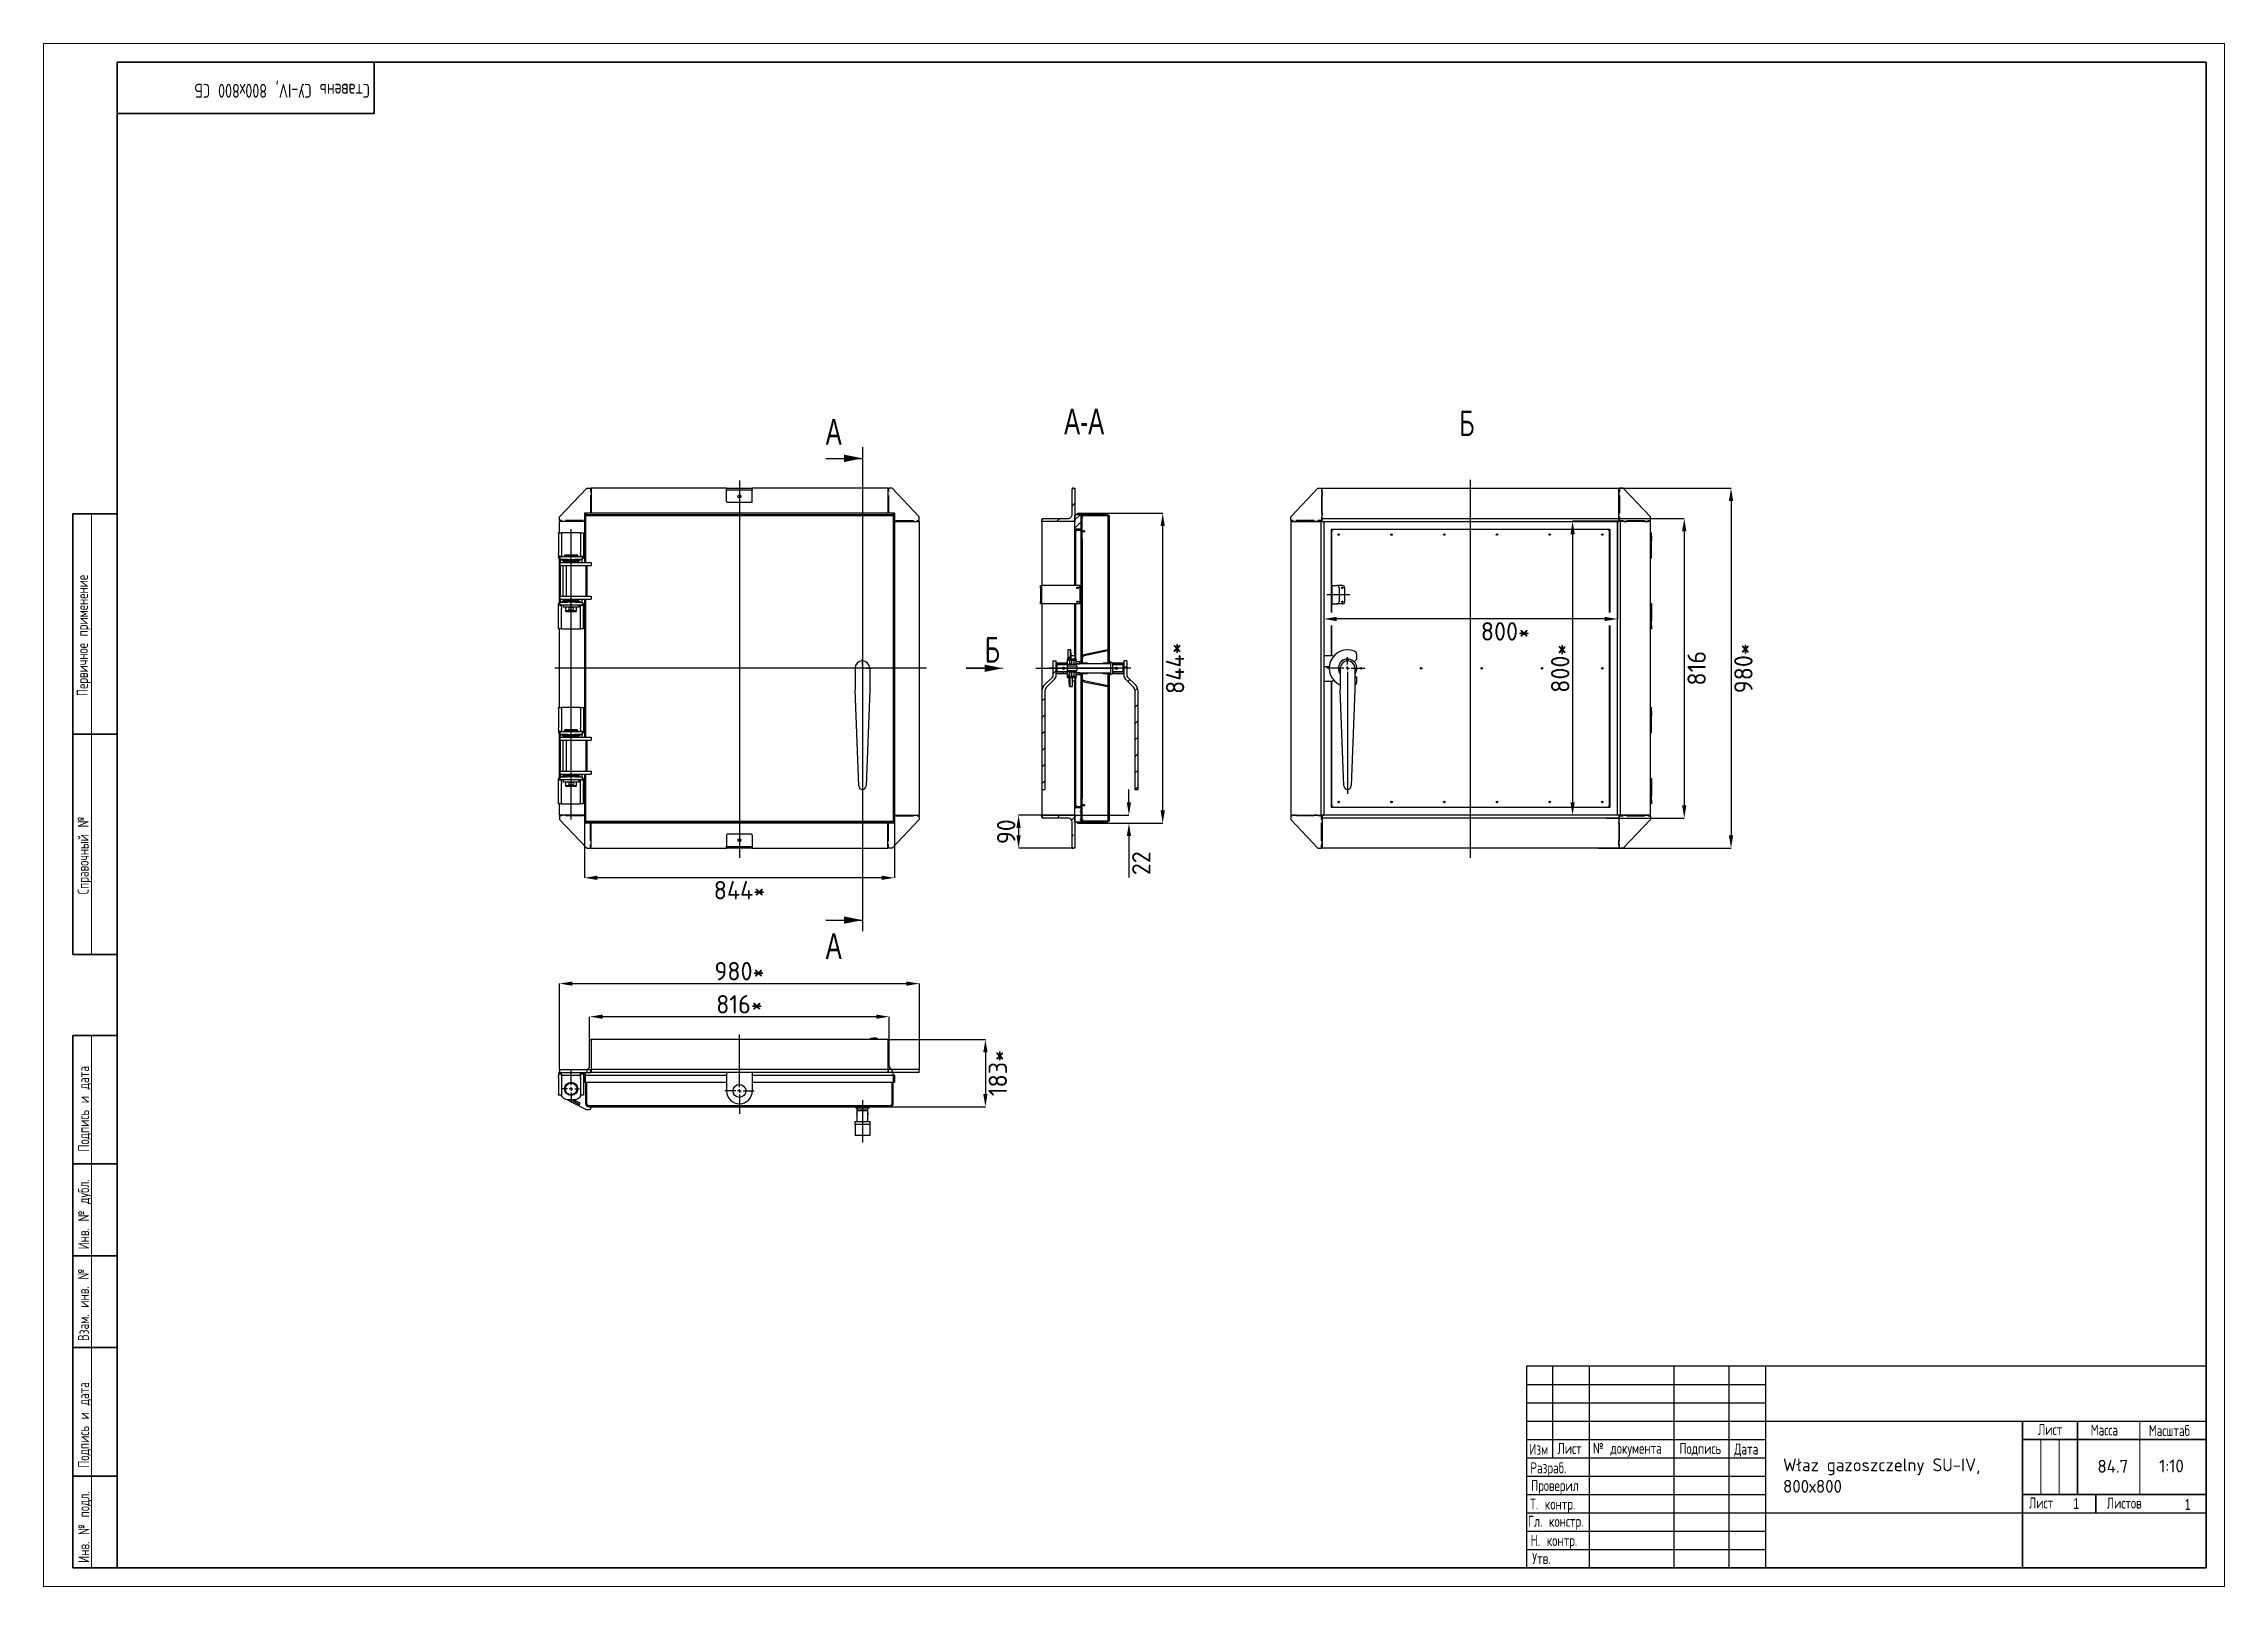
# Model space of a CAD drawing. Header units: millimetres. Extents: x 0 to 594, y 0 to 420.
import ezdxf

# ---------------------------------------------------------------- set-up
doc = ezdxf.new("R2010")
doc.units = ezdxf.units.MM
doc.header["$PDSIZE"] = -1
doc.linetypes.add('HIDDEN', pattern=[1.905, 1.27, -0.635])
doc.linetypes.add('PHANTOM', pattern=[12.7, 6.35, -1.27, 1.27, -1.27, 1.27, -1.27])
doc.layers.add('FORMAT', color=7, linetype='Continuous')
doc.layers.add('HIDDEN', color=30, linetype='Continuous')
doc.styles.add('GOST-2.304_Type-B', font='')
doc.styles.add('SLDTEXTSTYLE0', font='TXT', dxfattribs={"width": 0.7, "bigfont": 'bigfont'})
doc.styles.add('SLDTEXTSTYLE1', font='TXT', dxfattribs={"width": 0.7})
doc.styles.get('GOST-2.304_Type-B').set_extended_font_data('GOST Common')
doc.dimstyles.new('SLDDIMSTYLE0', dxfattribs={"dimtxt": 3.5, "dimasz": 3.5, "dimexe": 0, "dimexo": 0.0625, "dimgap": 0.875, "dimtad": 2, "dimdec": 1, "dimlfac": 10, "dimrnd": 1e-09, "dimzin": 12, "dimdsep": 46, "dimtxsty": 'SLDTEXTSTYLE1', "dimsah": 1, "dimcen": 0.09, "dimadec": 0, "dimazin": 3, "dimtfac": 1, "dimtdec": 1, "dimtofl": 0, "dimtmove": 0, "dimatfit": 3, "dimfxl": 1, "dimfrac": 2, "dimtolj": 1, "dimtzin": 12, "dimarcsym": 0})

msp = doc.modelspace()

# ---------------------------------------------------------------- texts
at = {"color": 7, "linetype": 'Continuous', "lineweight": 0, "attachment_point": 1, "style": 'SLDTEXTSTYLE0'}
for s, insert, char_height, rotation in [('Ставень СУ-IV, 800х800 СБ', (88.797, 405.259), 3.8, 180), ('Первичное применение', (9.066, 242.389), 3, 90), ('Справочный №', (9.271, 188.4), 3, 90), ('Подпись и дата', (9.403, 118.347), 3, 90), ('Инв. № дубл.', (9.384, 91.754), 3, 90), ('Взам. инв. №', (9.342, 66.804), 3, 90), ('Подпись и дата', (9.398, 32.301), 3, 90), ('Инв. № подл.', (9.455, 6.408), 3, 90)]:
    msp.add_mtext(s, dxfattribs=dict(at, insert=insert, char_height=char_height, rotation=rotation))
at = {"color": 7, "linetype": 'Continuous', "lineweight": 0, "char_height": 3, "attachment_point": 1}
for s, insert, style in [('Лист', (543.232, 44.186), 'SLDTEXTSTYLE0'), ('Масса', (557.584, 44.064), 'SLDTEXTSTYLE0'), ('Масштаб', (573.413, 43.909), 'SLDTEXTSTYLE0'), ('Лист', (540.774, 24.216), 'SLDTEXTSTYLE0'), ('1', (552.863, 24.062), 'SLDTEXTSTYLE1'), ('Листов', (561.962, 24.178), 'SLDTEXTSTYLE0'), ('1', (583.224, 23.811), 'SLDTEXTSTYLE1')]:
    msp.add_mtext(s, dxfattribs=dict(at, insert=insert, style=style))
at = {"color": 7, "linetype": 'Continuous', "lineweight": 0, "char_height": 3.5, "width": 66.21176, "attachment_point": 1, "style": 'GOST-2.304_Type-B'}
for s, insert in [('Właz gazoszczelny SU-IV, 800х800', (473.787, 34.829)), ('84.7', (559.43, 34.435)), ('1:10', (576.232, 34.54))]:
    msp.add_mtext(s, dxfattribs=dict(at, insert=insert))
at = {"layer": 'FORMAT'}
for s, insert, char_height, attachment_point, style in [('A', (213.028, 317.779), 7, 1, 'SLDTEXTSTYLE1'), ('A-A', (283.42, 320.594), 7, 2, 'SLDTEXTSTYLE1'), ('Б', (387.651, 320.139), 7, 2, 'SLDTEXTSTYLE0'), ('A', (213.028, 177.827), 7, 1, 'SLDTEXTSTYLE1'), ('Изм', (404.675, 38.803), 3, 1, 'SLDTEXTSTYLE0'), ('Лист', (412.349, 39.038), 3, 1, 'SLDTEXTSTYLE0'), ('№ документа', (421.986, 39.093), 3, 1, 'SLDTEXTSTYLE0'), ('Подпись', (445.56, 39.038), 3, 1, 'SLDTEXTSTYLE0'), ('Дата', (460.476, 38.882), 3, 1, 'SLDTEXTSTYLE0'), ('Разраб.', (404.954, 33.77), 3, 1, 'SLDTEXTSTYLE0'), ('Т. контр.', (404.892, 23.905), 3, 1, 'SLDTEXTSTYLE0'), ('Проверил', (405.162, 28.97), 3, 1, 'SLDTEXTSTYLE0'), ('Гл. констр.', (404.296, 19.203), 3, 1, 'SLDTEXTSTYLE0'), ('Н. контр.', (405.033, 13.993), 3, 1, 'SLDTEXTSTYLE0'), ('Утв.', (405.461, 9.092), 3, 1, 'SLDTEXTSTYLE0')]:
    msp.add_mtext(s, dxfattribs=dict(at, insert=insert, char_height=char_height, attachment_point=attachment_point, style=style))

# ---------------------------------------------------------------- blocks, each defined once
blk = doc.blocks.new('_D_4')
at = {"layer": 'Defpoints', "color": 0, "transparency": 16777216}
for p in [(147.33, 207.75), (231.73, 207.75), (147.33, 192.9)]:
    blk.add_point(p, dxfattribs=at)
at = {"layer": 'FORMAT', "color": 0, "lineweight": -2, "transparency": 16777216}
for p, q in [((147.33, 207.69), (147.33, 192.9)), ((231.73, 207.69), (231.73, 192.9)), ((228.23, 192.9), (150.83, 192.9))]:
    blk.add_line(p, q, dxfattribs=at)
at = {"layer": 'FORMAT', "color": 0, "transparency": 16777216}
for points in [[(150.83, 193.49), (150.83, 192.32), (147.33, 192.9)], [(228.23, 193.49), (228.23, 192.32), (231.73, 192.9)]]:
    blk.add_solid(points, dxfattribs=at)
at = {"layer": 'FORMAT', "color": 0, "transparency": 16777216, "insert": (189.53, 192.03), "char_height": 5, "attachment_point": 2, "style": 'GOST-2.304_Type-B'}
blk.add_mtext('\\A1;844*', dxfattribs=at)
blk = doc.blocks.new('SW_CENTERMARKSYMBOL_0')
at = {"layer": 'FORMAT', "color": 0}
for p, q in [((-1, 0), (-2.5, 0)), ((0, 0), (-0.5, 0)), ((0, 1), (0, 2.5)), ((0, 0), (0, 0.5)), ((0, 0), (0, -0.5)), ((0, 0), (0.5, 0)), ((1, 0), (2.5, 0)), ((0, -1), (0, -35.2))]:
    blk.add_line(p, q, dxfattribs=at)
blk = doc.blocks.new('SW_HATCH_0')
at = {"color": 0, "linetype": 'Continuous', "lineweight": 18}
for p, q in [((0, 0), (0.41, 0.41)), ((0, -4.49), (0.8, -3.69)), ((-8.2, -8.2), (-7.79, -7.79)), ((-4.1, -8.59), (-3.3, -7.79)), ((0.39, -8.59), (0.8, -8.18)), ((0.8, -8.18), (2.29, -6.69)), ((0.8, -10.43), (2.5, -8.73)), ((2.29, -6.69), (2.59, -6.39)), ((2.8, -10.18), (2.5, -9.88)), ((4.1, -6.99), (3.8, -6.69)), ((8.59, -6.99), (8.29, -6.69)), ((9.8, -8.16), (10.1, -7.86)), ((2.5, -14.37), (2.4, -14.27)), ((9.8, -12.65), (10.1, -12.35)), ((9.8, -17.14), (10.1, -16.84)), ((2.5, -18.86), (2.4, -18.76)), ((2.5, -23.35), (2.4, -23.25)), ((9.8, -21.63), (10.1, -21.33)), ((2.5, -27.84), (2.4, -27.74)), ((9.8, -26.12), (10.1, -25.82)), ((2.5, -32.33), (2.4, -32.23)), ((9.8, -30.61), (10.1, -30.31)), ((9.8, -35.1), (10.1, -34.8)), ((2.5, -36.82), (2.4, -36.72)), ((2.5, -41.31), (2.4, -41.21)), ((9.8, -39.59), (10.1, -39.29)), ((-1.17, -46.07), (-0.37, -45.27)), ((-0.21, -47.58), (-0.7, -47.09)), ((2.03, -47.37), (2.1, -47.29)), ((2.5, -45.8), (2.4, -45.7)), ((2.5, -46.89), (2.8, -46.59)), ((4.05, -47.35), (3.79, -47.09)), ((4.39, -45), (4.77, -44.62)), ((9.8, -44.08), (10.1, -43.78)), ((13.27, -47.59), (12.77, -47.09)), ((-5.1, -50), (-4.3, -49.2)), ((-2.19, -50.09), (-2.69, -49.59)), ((-1.3, -50.69), (-0.7, -50.09)), ((2.5, -50.29), (2.1, -49.89)), ((2.5, -51.38), (2.8, -51.08)), ((5.63, -52.74), (5.88, -52.49)), ((9.34, -53.52), (9.6, -53.26)), ((9.8, -53.06), (10.1, -52.76)), ((11.28, -50.09), (11.1, -49.91)), ((14.1, -48.76), (14.9, -47.96)), ((15.18, -52.17), (15.75, -51.61)), ((-8.1, -57.49), (-7.3, -56.69)), ((2.5, -54.78), (2.4, -54.68)), ((2.5, -59.27), (2.4, -59.17)), ((9.8, -57.55), (10.1, -57.25)), ((17.1, -54.74), (17.84, -54)), ((17.1, -59.23), (17.9, -58.43)), ((-8.1, -61.98), (-7.3, -61.18)), ((2.5, -63.76), (2.4, -63.66)), ((9.8, -62.04), (10.1, -61.74)), ((17.1, -63.72), (17.9, -62.92)), ((-8.1, -66.47), (-7.3, -65.67)), ((-8.1, -70.96), (-7.3, -70.16)), ((2.5, -68.25), (2.4, -68.15)), ((9.8, -66.53), (10.1, -66.23)), ((9.8, -71.02), (10.1, -70.72)), ((17.1, -68.21), (17.9, -67.41)), ((-8.1, -75.45), (-7.3, -74.65)), ((2.5, -72.74), (2.4, -72.64)), ((2.5, -77.23), (2.4, -77.13)), ((9.8, -75.51), (10.1, -75.21)), ((17.1, -72.7), (17.9, -71.9)), ((17.1, -77.19), (17.9, -76.39)), ((-8.1, -79.94), (-7.3, -79.14)), ((9.8, -80), (10.1, -79.7)), ((17.19, -81.59), (17.9, -80.88)), ((-8.2, -89.02), (-7.77, -88.59)), ((-4.08, -89.39), (-3.28, -88.59)), ((-0.12, -89.92), (0.8, -89)), ((0.8, -86.76), (1.07, -86.49)), ((0.8, -89), (1.11, -88.69)), ((2.11, -87.69), (2.5, -87.3)), ((2.5, -86.21), (2.4, -86.11)), ((2.8, -86.51), (2.5, -86.21)), ((9.8, -84.49), (10.1, -84.19)), ((9.8, -88.98), (10.1, -88.68)), ((0, -94.29), (0.36, -93.93)), ((2.11, -89.94), (2.5, -89.55)), ((6.78, -90.49), (6.48, -90.19))]:
    blk.add_line(p, q, dxfattribs=at)
blk = doc.blocks.new('_D_5')
at = {"layer": 'Defpoints', "color": 0, "transparency": 16777216}
for p in [(283.23, 292.15), (304.82, 292.15), (284.21, 207.75)]:
    blk.add_point(p, dxfattribs=at)
at = {"layer": 'FORMAT', "color": 0, "lineweight": -2, "transparency": 16777216}
for p, q in [((283.29, 292.15), (304.82, 292.15)), ((304.82, 211.25), (304.82, 288.65)), ((284.27, 207.75), (304.82, 207.75))]:
    blk.add_line(p, q, dxfattribs=at)
at = {"layer": 'FORMAT', "color": 0, "transparency": 16777216}
for points in [[(304.24, 288.65), (305.41, 288.65), (304.82, 292.15)], [(304.24, 211.25), (305.41, 211.25), (304.82, 207.75)]]:
    blk.add_solid(points, dxfattribs=at)
at = {"layer": 'FORMAT', "color": 0, "transparency": 16777216, "insert": (305.7, 249.95), "char_height": 5, "attachment_point": 2, "rotation": 90, "style": 'GOST-2.304_Type-B'}
blk.add_mtext('\\A1;844*', dxfattribs=at)
blk = doc.blocks.new('SW_PROJECTIONARROW_0')
at = {"color": 0, "linetype": 'HIDDEN', "lineweight": 18}
blk.add_line((220.29, 306.71), (230.29, 306.71), dxfattribs=at)
blk.add_line((220.29, 306.71), (230.29, 306.71), dxfattribs=at)
at = {"color": 0, "linetype": 'PHANTOM', "lineweight": 35}
blk.add_line((220.29, 306.71), (230.29, 306.71), dxfattribs=at)
at = {"color": 0, "linetype": 'Continuous', "lineweight": 25}
blk.add_solid([(230.29, 306.71), (225.29, 307.71), (225.29, 305.71)], dxfattribs=at)
blk.add_solid([(230.29, 306.71), (225.29, 307.71), (225.29, 305.71)], dxfattribs=at)
at = {"color": 0, "linetype": 'Continuous', "lineweight": 25, "insert": (225.29, 315.26), "char_height": 7, "attachment_point": 1, "style": 'SLDTEXTSTYLE0'}
blk.add_mtext('Б', dxfattribs=at)
blk.add_mtext('Б', dxfattribs=at)
blk = doc.blocks.new('_D_7')
at = {"layer": 'Defpoints', "color": 0, "transparency": 16777216}
for p in [(429.08, 289.95), (416.46, 209.95), (429.08, 209.95)]:
    blk.add_point(p, dxfattribs=at)
at = {"layer": 'FORMAT', "color": 0, "lineweight": -2, "transparency": 16777216}
for p, q in [((429.02, 289.95), (416.46, 289.95)), ((416.46, 286.45), (416.46, 213.45)), ((429.02, 209.95), (416.46, 209.95))]:
    blk.add_line(p, q, dxfattribs=at)
at = {"layer": 'FORMAT', "color": 0, "transparency": 16777216}
for points in [[(415.88, 286.45), (417.05, 286.45), (416.46, 289.95)], [(415.88, 213.45), (417.05, 213.45), (416.46, 209.95)]]:
    blk.add_solid(points, dxfattribs=at)
at = {"layer": 'FORMAT', "color": 0, "transparency": 16777216, "insert": (410.59, 249.95), "char_height": 5, "attachment_point": 2, "rotation": 90, "style": 'GOST-2.304_Type-B'}
blk.add_mtext('\\A1;800*', dxfattribs=at)
blk = doc.blocks.new('_D_8')
at = {"layer": 'Defpoints', "color": 0, "transparency": 16777216}
for p in [(348.68, 289.95), (428.68, 289.95), (348.68, 263.37)]:
    blk.add_point(p, dxfattribs=at)
at = {"layer": 'FORMAT', "color": 0, "lineweight": -2, "transparency": 16777216}
for p, q in [((348.68, 289.89), (348.68, 263.37)), ((428.68, 289.89), (428.68, 263.37)), ((425.18, 263.37), (352.18, 263.37))]:
    blk.add_line(p, q, dxfattribs=at)
at = {"layer": 'FORMAT', "color": 0, "transparency": 16777216}
for points in [[(352.18, 263.95), (352.18, 262.78), (348.68, 263.37)], [(425.18, 263.95), (425.18, 262.78), (428.68, 263.37)]]:
    blk.add_solid(points, dxfattribs=at)
at = {"layer": 'FORMAT', "color": 0, "transparency": 16777216, "insert": (398.16, 262.49), "char_height": 5, "attachment_point": 2, "style": 'GOST-2.304_Type-B'}
blk.add_mtext('\\A1;800*', dxfattribs=at)
blk = doc.blocks.new('SW_CENTERMARKSYMBOL_1')
at = {"layer": 'FORMAT', "color": 0}
for p, q in [((-1, 0), (-5.65, 0)), ((0, 0), (-0.5, 0)), ((0, 1), (0, 3)), ((0, 0), (0, 0.5)), ((0, 0), (0, -0.5)), ((0, 0), (0.5, 0)), ((1, 0), (4.67, 0)), ((0, -1), (0, -34.15))]:
    blk.add_line(p, q, dxfattribs=at)
blk = doc.blocks.new('_D_14')
at = {"layer": 'Defpoints', "color": 0, "transparency": 16777216}
for p in [(148.73, 155.09), (148.73, 148.55), (230.33, 148.55)]:
    blk.add_point(p, dxfattribs=at)
at = {"layer": 'FORMAT', "color": 0, "lineweight": -2, "transparency": 16777216}
for p, q in [((148.73, 148.62), (148.73, 155.09)), ((226.83, 155.09), (152.23, 155.09)), ((230.33, 148.62), (230.33, 155.09))]:
    blk.add_line(p, q, dxfattribs=at)
at = {"layer": 'FORMAT', "color": 0, "transparency": 16777216}
for points in [[(152.23, 155.67), (152.23, 154.51), (148.73, 155.09)], [(226.83, 155.67), (226.83, 154.51), (230.33, 155.09)]]:
    blk.add_solid(points, dxfattribs=at)
at = {"layer": 'FORMAT', "color": 0, "transparency": 16777216, "insert": (189.53, 160.97), "char_height": 5, "attachment_point": 2, "style": 'GOST-2.304_Type-B'}
blk.add_mtext('\\A1;816*', dxfattribs=at)
blk = doc.blocks.new('_D_15')
at = {"layer": 'Defpoints', "color": 0, "transparency": 16777216}
for p in [(238.53, 164.1), (140.53, 140.68), (238.53, 140.68)]:
    blk.add_point(p, dxfattribs=at)
at = {"layer": 'FORMAT', "color": 0, "lineweight": -2, "transparency": 16777216}
for p, q in [((140.53, 140.75), (140.53, 164.1)), ((144.03, 164.1), (235.03, 164.1)), ((238.53, 140.75), (238.53, 164.1))]:
    blk.add_line(p, q, dxfattribs=at)
at = {"layer": 'FORMAT', "color": 0, "transparency": 16777216}
for points in [[(144.03, 164.68), (144.03, 163.52), (140.53, 164.1)], [(235.03, 164.68), (235.03, 163.52), (238.53, 164.1)]]:
    blk.add_solid(points, dxfattribs=at)
at = {"layer": 'FORMAT', "color": 0, "transparency": 16777216, "insert": (189.53, 169.98), "char_height": 5, "attachment_point": 2, "style": 'GOST-2.304_Type-B'}
blk.add_mtext('\\A1;980*', dxfattribs=at)
blk = doc.blocks.new('_D_17')
at = {"layer": 'Defpoints', "color": 0, "transparency": 16777216}
for p in [(229.93, 148.88), (230.53, 130.58), (256.53, 130.58)]:
    blk.add_point(p, dxfattribs=at)
at = {"layer": 'FORMAT', "color": 0, "lineweight": -2, "transparency": 16777216}
for p, q in [((229.99, 148.88), (256.53, 148.88)), ((256.53, 145.38), (256.53, 134.08)), ((230.59, 130.58), (256.53, 130.58))]:
    blk.add_line(p, q, dxfattribs=at)
at = {"layer": 'FORMAT', "color": 0, "transparency": 16777216}
for points in [[(255.94, 145.38), (257.11, 145.38), (256.53, 148.88)], [(255.94, 134.08), (257.11, 134.08), (256.53, 130.58)]]:
    blk.add_solid(points, dxfattribs=at)
at = {"layer": 'FORMAT', "color": 0, "transparency": 16777216, "insert": (257.4, 139.73), "char_height": 5, "attachment_point": 2, "rotation": 90, "style": 'GOST-2.304_Type-B'}
blk.add_mtext('\\A1;183*', dxfattribs=at)
blk = doc.blocks.new('SW_CENTERMARKSYMBOL_2')
at = {"layer": 'FORMAT', "color": 0}
for p, q in [((0, 1), (0, 15.38)), ((-1, 0), (-4, 0)), ((0, 0), (-0.5, 0)), ((0, 0), (0, 0.5)), ((0, 0), (0, -0.5)), ((0, 0), (0.5, 0)), ((1, 0), (4, 0)), ((0, -1), (0, -6.28))]:
    blk.add_line(p, q, dxfattribs=at)
blk = doc.blocks.new('SW_CENTERMARKSYMBOL_3')
at = {"layer": 'FORMAT', "color": 0}
for p, q in [((-1, 0), (-2.3, 0)), ((0, 0), (-0.5, 0)), ((0, 1), (0, 5.02)), ((0, 0), (0, 0.5)), ((0, 0), (0, -0.5)), ((0, 0), (0.5, 0)), ((1, 0), (2.3, 0)), ((0, -1), (0, -3.66))]:
    blk.add_line(p, q, dxfattribs=at)
blk = doc.blocks.new('*D48')
at = {"layer": 'Defpoints', "color": 0, "transparency": 16777216}
for p in [(423.41, 298.95), (423.41, 200.95), (459.62, 200.95)]:
    blk.add_point(p, dxfattribs=at)
at = {"layer": 'FORMAT', "color": 0, "lineweight": -2, "transparency": 16777216}
for p, q in [((423.47, 298.95), (459.62, 298.95)), ((459.62, 295.45), (459.62, 204.45)), ((423.47, 200.95), (459.62, 200.95))]:
    blk.add_line(p, q, dxfattribs=at)
at = {"layer": 'FORMAT', "color": 0, "transparency": 16777216}
for points in [[(459.03, 295.45), (460.2, 295.45), (459.62, 298.95)], [(459.03, 204.45), (460.2, 204.45), (459.62, 200.95)]]:
    blk.add_solid(points, dxfattribs=at)
at = {"layer": 'FORMAT', "color": 0, "transparency": 16777216, "insert": (462.99, 249.95), "char_height": 5, "attachment_point": 5, "rotation": 90, "style": 'GOST-2.304_Type-B'}
blk.add_mtext('\\A1;980*', dxfattribs=at)
blk = doc.blocks.new('*D50')
at = {"layer": 'Defpoints', "color": 0, "transparency": 16777216}
for p in [(280.63, 209.95), (265.56, 200.95), (280.45, 200.95)]:
    blk.add_point(p, dxfattribs=at)
at = {"layer": 'FORMAT', "color": 0, "lineweight": -2, "transparency": 16777216}
for p, q in [((280.57, 209.95), (265.56, 209.95)), ((265.56, 206.45), (265.56, 204.45)), ((280.38, 200.95), (265.56, 200.95))]:
    blk.add_line(p, q, dxfattribs=at)
at = {"layer": 'FORMAT', "color": 0, "transparency": 16777216}
for points in [[(264.98, 206.45), (266.15, 206.45), (265.56, 209.95)], [(264.98, 204.45), (266.15, 204.45), (265.56, 200.95)]]:
    blk.add_solid(points, dxfattribs=at)
at = {"layer": 'FORMAT', "color": 0, "transparency": 16777216, "insert": (262.19, 205.45), "char_height": 5, "attachment_point": 5, "rotation": 90, "style": 'GOST-2.304_Type-B'}
blk.add_mtext('\\A1;90', dxfattribs=at)
blk = doc.blocks.new('*D51')
at = {"layer": 'Defpoints', "color": 0, "transparency": 16777216}
for p in [(425.67, 290.75), (425.67, 209.15), (446.88, 209.15)]:
    blk.add_point(p, dxfattribs=at)
at = {"layer": 'FORMAT', "color": 0, "lineweight": -2, "transparency": 16777216}
for p, q in [((425.73, 290.75), (446.88, 290.75)), ((446.88, 287.25), (446.88, 212.65)), ((425.73, 209.15), (446.88, 209.15))]:
    blk.add_line(p, q, dxfattribs=at)
at = {"layer": 'FORMAT', "color": 0, "transparency": 16777216}
for points in [[(446.29, 287.25), (447.46, 287.25), (446.88, 290.75)], [(446.29, 212.65), (447.46, 212.65), (446.88, 209.15)]]:
    blk.add_solid(points, dxfattribs=at)
at = {"layer": 'FORMAT', "color": 0, "transparency": 16777216, "insert": (450.25, 249.95), "char_height": 5, "attachment_point": 5, "rotation": 90, "style": 'GOST-2.304_Type-B'}
blk.add_mtext('\\A1;816', dxfattribs=at)
blk = doc.blocks.new('*D52')
at = {"layer": 'Defpoints', "color": 0, "transparency": 16777216}
for p in [(280.92, 209.95), (282.32, 207.75), (295.62, 207.75)]:
    blk.add_point(p, dxfattribs=at)
at = {"layer": 'FORMAT', "color": 0, "lineweight": -2, "transparency": 16777216}
for p, q in [((295.62, 213.45), (295.62, 216.95)), ((280.98, 209.95), (295.62, 209.95)), ((282.38, 207.75), (295.62, 207.75)), ((295.62, 204.25), (295.62, 193))]:
    blk.add_line(p, q, dxfattribs=at)
at = {"layer": 'FORMAT', "color": 0, "transparency": 16777216}
for points in [[(295.04, 213.45), (296.2, 213.45), (295.62, 209.95)], [(295.04, 204.25), (296.2, 204.25), (295.62, 207.75)]]:
    blk.add_solid(points, dxfattribs=at)
at = {"layer": 'FORMAT', "color": 0, "transparency": 16777216, "insert": (298.99, 196.87), "char_height": 5, "attachment_point": 5, "rotation": 90, "style": 'GOST-2.304_Type-B'}
blk.add_mtext('\\A1;22', dxfattribs=at)

# ---------------------------------------------------------------- dimensions: what is measured, and where the dimension line sits
at = {"layer": 'FORMAT'}
for base, p1, p2, picture, middle in [((459.618, 200.949), (423.409, 298.949), (423.409, 200.949), '*D48', (459.618, 249.949)), ((304.823, 292.149), (284.212, 207.749), (283.23, 292.149), '_D_5', (304.823, 249.949)), ((416.463, 209.949), (429.079, 289.949), (429.079, 209.949), '_D_7', (416.463, 249.949)), ((256.528, 130.584), (229.928, 148.884), (230.528, 130.584), '_D_17', (256.528, 139.734))]:
    dim = msp.add_linear_dim(base=base, p1=p1, p2=p2, angle=90, text='<>*', dimstyle='SLDDIMSTYLE0', override={"dimtxt": 5, "dimtxsty": 'GOST-2.304_Type-B'}, dxfattribs=at)
    dim.commit()
    dim.dimension.update_dxf_attribs({"geometry": picture, "text_midpoint": middle, "dimtype": 160})
for base, p1, p2, picture, middle in [((348.679, 263.366), (428.679, 289.949), (348.679, 289.949), '_D_8', (398.16, 263.366)), ((147.328, 192.903), (231.728, 207.749), (147.328, 207.749), '_D_4', (189.528, 192.903)), ((238.528, 164.101), (140.528, 140.684), (238.528, 140.684), '_D_15', (189.528, 164.101)), ((148.728, 155.091), (230.328, 148.554), (148.728, 148.554), '_D_14', (189.528, 155.091))]:
    dim = msp.add_linear_dim(base=base, p1=p1, p2=p2, text='<>*', dimstyle='SLDDIMSTYLE0', override={"dimtxt": 5, "dimtxsty": 'GOST-2.304_Type-B'}, dxfattribs=at)
    dim.commit()
    dim.dimension.update_dxf_attribs({"geometry": picture, "text_midpoint": middle, "dimtype": 160})
for base, p1, p2, picture, middle in [((446.877, 209.149), (425.667, 290.749), (425.667, 209.149), '*D51', (450.252, 249.949)), ((295.62, 207.749), (280.916, 209.949), (282.316, 207.749), '*D52', (298.995, 196.874)), ((265.562, 200.949), (280.634, 209.949), (280.446, 200.949), '*D50', (262.187, 205.449))]:
    dim = msp.add_linear_dim(base=base, p1=p1, p2=p2, angle=90, dimstyle='SLDDIMSTYLE0', override={"dimtxt": 5, "dimtxsty": 'GOST-2.304_Type-B'}, dxfattribs=at)
    dim.commit()
    dim.dimension.update_dxf_attribs({"geometry": picture, "text_midpoint": middle})

# ---------------------------------------------------------------- linework, layer by layer
at = {"color": 7, "linetype": 'Continuous', "lineweight": 35}
for p, q in [((20, 415), (589, 415)), ((20, 415), (20, 5)), ((90, 401), (90, 415)), ((589, 415), (589, 5)), ((20, 401), (90, 401)), ((8, 172), (8, 292)), ((8, 292), (20, 292)), ((8, 232), (20, 232)), ((20, 172), (8, 172)), ((8, 5), (8, 150)), ((8, 150), (20, 150)), ((8, 115), (20, 115)), ((8, 90), (20, 90)), ((8, 65), (20, 65)), ((539, 5), (539, 45)), ((554, 45), (554, 25)), ((539, 40), (589, 40)), ((8, 30), (20, 30)), ((539, 25), (589, 25)), ((559, 25), (559, 20)), ((20, 5), (8, 5)), ((20, 5), (589, 5))]:
    msp.add_line(p, q, dxfattribs=at)
at = {"color": 7, "linetype": 'Continuous', "lineweight": 18}
for p, q in [((13, 292), (13, 172)), ((13, 150), (13, 5)), ((544, 40), (544, 25)), ((549, 40), (549, 25))]:
    msp.add_line(p, q, dxfattribs=at)
at = {"color": 7, "linetype": 'Continuous', "lineweight": 0}
msp.add_line((571, 45), (571, 25), dxfattribs=at)
at = {"layer": 'FORMAT'}
for p, q in [((223.028, 310.096), (223.028, 178.385)), ((213.028, 307.096), (223.028, 307.096)), ((140.528, 291.149), (147.928, 298.949)), ((147.928, 298.949), (148.928, 298.949)), ((148.928, 298.949), (148.928, 297.949)), ((148.928, 297.949), (149.128, 297.949)), ((149.128, 298.949), (149.128, 292.149)), ((161.846, 298.949), (149.128, 298.949)), ((149.128, 297.949), (149.128, 296.949)), ((186.028, 298.949), (161.846, 298.949)), ((186.028, 298.449), (186.028, 298.949)), ((186.028, 298.949), (189.528, 298.949)), ((189.528, 298.449), (186.028, 298.449)), ((186.028, 297.949), (186.028, 298.449)), ((186.028, 295.349), (186.028, 297.949)), ((189.528, 301.06), (189.528, 198.353)), ((189.528, 298.949), (193.028, 298.949)), ((193.028, 298.449), (189.528, 298.449)), ((229.928, 298.949), (193.028, 298.949)), ((193.028, 298.949), (193.028, 298.449)), ((193.028, 297.949), (193.028, 298.449)), ((193.028, 295.349), (193.028, 297.949)), ((229.928, 298.949), (229.928, 292.149)), ((229.928, 297.949), (229.928, 296.949)), ((230.128, 297.949), (229.928, 297.949)), ((230.128, 298.949), (230.128, 297.949)), ((231.128, 298.949), (230.128, 298.949)), ((238.528, 291.149), (231.128, 298.949)), ((280.446, 298.949), (280.116, 298.949)), ((280.116, 298.949), (280.116, 298.619)), ((280.116, 291.749), (280.116, 298.619)), ((280.446, 298.949), (280.916, 298.949)), ((280.916, 298.949), (280.916, 289.949)), ((339.679, 291.149), (347.079, 298.949)), ((347.079, 298.949), (348.079, 298.949)), ((348.079, 298.949), (348.079, 297.949)), ((348.079, 297.949), (348.279, 297.949)), ((348.279, 298.949), (429.079, 298.949)), ((348.279, 298.619), (348.279, 298.949)), ((348.279, 291.749), (348.279, 298.619)), ((348.279, 297.949), (348.279, 296.949)), ((388.679, 198.378), (388.679, 301.289)), ((429.079, 298.619), (429.079, 298.949)), ((429.079, 291.749), (429.079, 298.619)), ((429.079, 297.949), (429.079, 296.949)), ((429.279, 297.949), (429.079, 297.949)), ((429.279, 298.949), (429.279, 297.949)), ((430.279, 298.949), (429.279, 298.949)), ((437.679, 291.149), (430.279, 298.949)), ((140.528, 290.149), (140.528, 291.149)), ((147.328, 292.149), (147.328, 278.749)), ((147.628, 292.149), (147.328, 292.149)), ((147.628, 291.849), (147.628, 292.149)), ((158.131, 292.149), (147.628, 292.149)), ((147.628, 292.149), (147.628, 291.549)), ((147.928, 291.849), (147.628, 291.849)), ((147.628, 291.549), (147.628, 278.749)), ((147.628, 291.549), (148.528, 291.549)), ((147.928, 291.549), (147.928, 291.849)), ((147.928, 291.849), (148.528, 291.849)), ((148.528, 291.849), (158.131, 291.849)), ((148.528, 291.549), (158.131, 291.549)), ((149.128, 296.949), (148.928, 296.949)), ((148.928, 296.949), (148.928, 292.149)), ((231.428, 292.149), (158.131, 292.149)), ((158.131, 291.849), (230.528, 291.849)), ((158.131, 291.549), (230.528, 291.549)), ((186.228, 295.149), (192.828, 295.149)), ((229.928, 296.949), (230.128, 296.949)), ((230.128, 296.949), (230.128, 292.149)), ((230.528, 291.849), (231.128, 291.849)), ((230.528, 291.549), (231.428, 291.549)), ((231.428, 291.849), (231.128, 291.849)), ((231.128, 291.849), (231.128, 291.549)), ((231.428, 291.849), (231.428, 292.149)), ((231.428, 292.149), (231.428, 291.549)), ((231.728, 292.149), (231.428, 292.149)), ((231.428, 291.549), (231.428, 208.349)), ((231.728, 292.149), (231.728, 207.749)), ((238.528, 290.149), (238.528, 291.149)), ((280.916, 287.849), (280.916, 291.849)), ((280.916, 291.849), (282.616, 291.849)), ((281.616, 292.149), (283.616, 292.149)), ((281.616, 291.849), (281.616, 292.149)), ((281.616, 291.849), (283.616, 291.849)), ((282.616, 287.849), (282.616, 291.849)), ((283.516, 291.849), (289.916, 291.849)), ((283.516, 291.549), (289.916, 291.549)), ((283.616, 292.149), (283.616, 291.849)), ((289.916, 291.549), (289.916, 291.849)), ((289.916, 291.549), (289.916, 251.474)), ((290.216, 291.549), (289.916, 291.549)), ((290.216, 291.549), (290.216, 251.474)), ((339.679, 290.149), (339.679, 291.149)), ((348.279, 296.949), (348.079, 296.949)), ((348.079, 296.949), (348.079, 292.149)), ((348.079, 292.149), (348.279, 292.149)), ((348.279, 291.149), (348.079, 291.149)), ((348.079, 291.149), (348.079, 290.149)), ((348.279, 292.149), (348.279, 291.749)), ((348.279, 290.749), (348.279, 291.749)), ((429.079, 296.949), (429.279, 296.949)), ((429.079, 292.149), (429.079, 291.749)), ((429.279, 292.149), (429.079, 292.149)), ((429.079, 290.749), (429.079, 291.749)), ((429.079, 291.149), (429.279, 291.149)), ((429.279, 296.949), (429.279, 292.149)), ((429.279, 291.149), (429.279, 290.149)), ((437.679, 290.149), (437.679, 291.149)), ((140.278, 286.849), (141.078, 286.849)), ((140.278, 286.678), (140.278, 286.849)), ((140.278, 286.678), (140.278, 281.29)), ((141.128, 290.149), (140.528, 290.149)), ((140.528, 286.849), (140.528, 289.949)), ((147.328, 289.949), (140.528, 289.949)), ((141.078, 286.849), (141.078, 286.678)), ((146.278, 286.849), (141.078, 286.849)), ((141.078, 286.678), (141.078, 281.29)), ((141.128, 289.949), (141.128, 290.149)), ((142.128, 289.949), (141.128, 289.949)), ((146.928, 290.149), (142.128, 290.149)), ((142.128, 290.149), (142.128, 289.949)), ((143.678, 208.746), (143.678, 287.814)), ((146.278, 286.849), (147.078, 286.849)), ((146.278, 286.678), (146.278, 286.849)), ((146.278, 286.678), (146.278, 281.29)), ((146.928, 289.949), (146.928, 290.149)), ((147.328, 289.949), (146.928, 289.949)), ((147.078, 286.849), (147.078, 286.678)), ((147.078, 286.678), (147.078, 281.29)), ((231.728, 289.949), (232.128, 289.949)), ((231.728, 289.949), (238.528, 289.949)), ((232.128, 290.149), (236.928, 290.149)), ((232.128, 289.949), (232.128, 290.149)), ((236.928, 290.149), (236.928, 289.949)), ((236.928, 289.949), (237.928, 289.949)), ((237.928, 290.149), (238.528, 290.149)), ((237.928, 289.949), (237.928, 290.149)), ((238.528, 289.949), (238.528, 209.949)), ((271.916, 289.949), (271.916, 290.419)), ((280.916, 289.949), (271.916, 289.949)), ((271.916, 289.949), (271.916, 272.449)), ((272.246, 290.749), (279.116, 290.749)), ((280.916, 287.849), (282.616, 287.849)), ((280.916, 272.449), (280.916, 287.849)), ((281.116, 287.849), (281.116, 287.749)), ((282.316, 287.849), (281.116, 287.849)), ((282.316, 287.749), (281.116, 287.749)), ((281.116, 272.449), (281.116, 287.249)), ((281.416, 287.549), (282.316, 287.549)), ((282.316, 287.549), (282.516, 287.549)), ((282.516, 287.549), (282.516, 252.449)), ((282.616, 285.349), (282.616, 290.949)), ((282.616, 287.549), (282.616, 252.449)), ((282.616, 285.349), (282.916, 285.349)), ((282.916, 285.349), (282.916, 290.949)), ((282.916, 287.349), (283.516, 287.349)), ((282.916, 287.149), (283.516, 287.149)), ((282.916, 285.349), (282.916, 253.388)), ((340.279, 290.149), (339.679, 290.149)), ((339.679, 289.949), (339.679, 209.949)), ((339.679, 289.949), (340.009, 289.949)), ((340.009, 289.949), (346.879, 289.949)), ((340.279, 289.949), (340.279, 290.149)), ((341.279, 289.949), (340.279, 289.949)), ((346.079, 290.149), (341.279, 290.149)), ((341.279, 290.149), (341.279, 289.949)), ((346.079, 289.949), (346.079, 290.149)), ((346.879, 289.949), (346.079, 289.949)), ((346.879, 289.949), (347.879, 289.949)), ((347.079, 290.149), (347.079, 289.949)), ((348.079, 290.149), (347.079, 290.149)), ((347.879, 289.949), (347.879, 209.949)), ((347.879, 289.949), (348.209, 289.949)), ((348.209, 289.949), (348.679, 289.949)), ((348.279, 290.419), (348.279, 290.749)), ((348.279, 290.749), (429.079, 290.749)), ((348.279, 289.949), (348.279, 290.419)), ((348.279, 289.949), (429.079, 289.949)), ((348.679, 289.949), (348.679, 209.949)), ((350.779, 287.849), (426.579, 287.849)), ((350.779, 265.091), (350.779, 287.849)), ((350.879, 287.549), (350.779, 287.549)), ((350.879, 287.549), (350.879, 287.249)), ((350.879, 287.549), (351.079, 287.549)), ((350.879, 272.449), (350.879, 287.249)), ((351.079, 287.749), (351.079, 287.849)), ((351.379, 287.749), (351.079, 287.749)), ((351.079, 287.749), (351.079, 287.549)), ((425.979, 287.749), (351.379, 287.749)), ((426.279, 287.749), (425.979, 287.749)), ((426.279, 287.849), (426.279, 287.749)), ((426.279, 287.549), (426.279, 287.749)), ((426.279, 287.549), (426.479, 287.549)), ((426.479, 287.249), (426.479, 287.549)), ((426.479, 287.549), (426.579, 287.549)), ((426.479, 265.091), (426.479, 287.249)), ((426.579, 287.849), (426.579, 265.091)), ((428.679, 209.949), (428.679, 289.949)), ((429.149, 289.949), (428.679, 289.949)), ((429.079, 290.419), (429.079, 290.749)), ((429.079, 289.949), (429.079, 290.419)), ((429.479, 289.949), (429.149, 289.949)), ((429.279, 290.149), (430.279, 290.149)), ((429.479, 209.949), (429.479, 289.949)), ((430.479, 289.949), (429.479, 289.949)), ((430.279, 290.149), (430.279, 289.949)), ((430.479, 289.949), (431.279, 289.949)), ((437.349, 289.949), (430.479, 289.949)), ((431.279, 290.149), (436.079, 290.149)), ((431.279, 289.949), (431.279, 290.149)), ((436.079, 290.149), (436.079, 289.949)), ((436.079, 289.949), (437.079, 289.949)), ((437.079, 290.149), (437.679, 290.149)), ((437.079, 289.949), (437.079, 290.149)), ((437.679, 289.949), (437.349, 289.949)), ((437.679, 209.949), (437.679, 289.949)), ((437.679, 286.849), (437.929, 286.849)), ((437.929, 285.899), (437.679, 285.899)), ((437.679, 285.849), (437.879, 285.849)), ((437.879, 285.849), (437.879, 284.649)), ((437.929, 285.899), (437.929, 286.849)), ((437.929, 285.899), (437.929, 285.849)), ((437.929, 285.849), (437.929, 284.649)), ((140.278, 280.96), (140.278, 281.29)), ((140.278, 280.96), (140.278, 280.349)), ((140.891, 280.349), (140.278, 280.349)), ((140.278, 280.299), (140.278, 280.349)), ((140.278, 280.299), (140.278, 279.949)), ((140.278, 279.949), (140.678, 279.949)), ((140.528, 267.549), (140.528, 279.949)), ((140.678, 279.549), (140.678, 280.349)), ((142.678, 279.549), (140.678, 279.549)), ((140.678, 279.524), (140.678, 278.749)), ((141.178, 279.524), (140.678, 279.524)), ((140.891, 280.349), (142.678, 280.349)), ((141.078, 281.29), (141.078, 280.96)), ((141.078, 280.96), (141.078, 280.349)), ((141.078, 280.374), (141.678, 280.374)), ((141.178, 279.549), (141.178, 279.249)), ((141.178, 279.249), (146.178, 279.249)), ((142.078, 280.849), (141.878, 280.649)), ((141.878, 280.649), (141.878, 280.349)), ((145.478, 280.649), (141.878, 280.649)), ((142.078, 280.849), (145.278, 280.849)), ((142.178, 279.249), (142.178, 279.149)), ((142.678, 280.349), (144.678, 280.349)), ((142.678, 279.549), (144.678, 279.549)), ((144.678, 280.349), (146.464, 280.349)), ((146.678, 279.549), (144.678, 279.549)), ((145.178, 279.149), (145.178, 279.249)), ((145.478, 280.649), (145.278, 280.849)), ((145.478, 280.349), (145.478, 280.649)), ((145.678, 280.374), (146.278, 280.374)), ((146.178, 279.249), (146.178, 279.549)), ((146.678, 279.524), (146.178, 279.524)), ((146.278, 280.96), (146.278, 281.29)), ((146.278, 280.96), (146.278, 280.349)), ((147.078, 280.349), (146.464, 280.349)), ((146.678, 280.349), (146.678, 279.549)), ((146.678, 279.949), (147.078, 279.949)), ((146.678, 278.749), (146.678, 279.524)), ((147.078, 281.29), (147.078, 280.96)), ((147.078, 280.96), (147.078, 280.349)), ((147.078, 280.349), (147.078, 280.299)), ((147.078, 280.299), (147.078, 279.949)), ((437.879, 284.649), (437.679, 284.649)), ((437.929, 284.599), (437.679, 284.599)), ((437.679, 281.849), (437.929, 281.849)), ((437.679, 281.774), (437.879, 281.774)), ((437.879, 280.374), (437.679, 280.374)), ((437.679, 280.349), (437.929, 280.349)), ((437.929, 279.949), (437.679, 279.949)), ((437.879, 281.774), (437.879, 280.374)), ((437.929, 284.649), (437.929, 284.599)), ((437.929, 281.849), (437.929, 284.599)), ((437.929, 281.849), (437.929, 281.799)), ((437.929, 280.349), (437.929, 281.799)), ((437.929, 280.349), (437.929, 280.299)), ((437.929, 279.949), (437.929, 280.299)), ((140.628, 278.749), (140.628, 277.949)), ((140.628, 278.749), (142.246, 278.749)), ((140.628, 277.949), (142.246, 277.949)), ((140.678, 277.949), (140.678, 269.549)), ((141.428, 277.949), (141.428, 269.549)), ((141.728, 279.149), (141.628, 279.049)), ((141.628, 279.049), (141.628, 278.749)), ((145.728, 279.049), (141.628, 279.049)), ((141.728, 279.149), (145.628, 279.149)), ((142.246, 278.749), (147.455, 278.749)), ((142.246, 277.949), (147.455, 277.949)), ((142.348, 277.949), (142.348, 269.549)), ((145.728, 279.049), (145.628, 279.149)), ((145.728, 278.749), (145.728, 279.049)), ((147.455, 278.749), (148.206, 278.749)), ((147.455, 277.949), (148.206, 277.949)), ((147.823, 269.549), (147.823, 277.949)), ((148.011, 269.549), (148.011, 277.949)), ((148.206, 278.749), (148.628, 278.749)), ((148.206, 277.949), (148.628, 277.949)), ((148.628, 278.749), (149.128, 278.749)), ((148.628, 277.949), (149.128, 277.949)), ((149.128, 278.749), (149.128, 277.949)), ((140.678, 267.549), (140.278, 267.549)), ((140.278, 267.199), (140.278, 267.549)), ((140.628, 269.549), (140.628, 268.749)), ((140.628, 269.549), (142.246, 269.549)), ((140.628, 268.749), (142.246, 268.749)), ((140.678, 268.749), (140.678, 267.974)), ((140.678, 267.974), (141.178, 267.974)), ((140.678, 267.149), (140.678, 267.949)), ((140.678, 267.949), (142.678, 267.949)), ((141.178, 268.249), (141.178, 267.949)), ((141.178, 268.249), (146.178, 268.249)), ((141.628, 268.749), (141.628, 268.449)), ((141.628, 268.449), (141.728, 268.349)), ((141.628, 268.449), (145.728, 268.449)), ((145.628, 268.349), (141.728, 268.349)), ((142.178, 268.349), (142.178, 268.249)), ((142.246, 269.549), (147.455, 269.549)), ((142.246, 268.749), (147.455, 268.749)), ((144.678, 267.949), (142.678, 267.949)), ((144.678, 267.949), (146.678, 267.949)), ((145.178, 268.249), (145.178, 268.349)), ((145.628, 268.349), (145.728, 268.449)), ((145.728, 268.449), (145.728, 268.749)), ((146.178, 267.949), (146.178, 268.249)), ((146.178, 267.974), (146.678, 267.974)), ((146.678, 267.974), (146.678, 268.749)), ((146.678, 267.949), (146.678, 267.149)), ((147.078, 267.549), (146.678, 267.549)), ((147.078, 267.199), (147.078, 267.549)), ((147.328, 268.749), (147.328, 231.149)), ((147.455, 269.549), (148.206, 269.549)), ((147.455, 268.749), (148.206, 268.749)), ((147.628, 268.749), (147.628, 231.149)), ((148.206, 269.549), (148.628, 269.549)), ((148.206, 268.749), (148.628, 268.749)), ((148.628, 269.549), (149.128, 269.549)), ((148.628, 268.749), (149.128, 268.749)), ((149.128, 269.549), (149.128, 268.749)), ((271.516, 271.849), (271.516, 272.449)), ((271.516, 272.449), (271.816, 272.449)), ((271.516, 271.849), (271.516, 268.049)), ((271.516, 267.449), (271.516, 268.049)), ((271.816, 267.449), (271.516, 267.449)), ((271.816, 272.449), (271.816, 271.849)), ((272.116, 272.449), (271.816, 272.449)), ((271.816, 271.849), (271.816, 268.049)), ((271.816, 268.049), (271.816, 267.449)), ((272.116, 267.449), (271.816, 267.449)), ((271.916, 267.449), (271.916, 209.949)), ((281.916, 272.449), (272.116, 272.449)), ((281.916, 267.449), (272.116, 267.449)), ((280.916, 253.444), (280.916, 267.449)), ((281.116, 252.431), (281.116, 267.449)), ((282.216, 272.449), (281.916, 272.449)), ((282.216, 267.449), (281.916, 267.449)), ((282.216, 272.449), (282.516, 272.449)), ((282.216, 271.849), (282.216, 272.449)), ((282.216, 271.849), (282.216, 268.049)), ((282.216, 267.449), (282.216, 268.049)), ((282.516, 267.449), (282.216, 267.449)), ((355.779, 269.949), (349.479, 269.949)), ((350.879, 272.449), (350.879, 267.449)), ((350.879, 272.449), (351.479, 272.449)), ((350.879, 265.091), (350.879, 267.449)), ((350.879, 267.449), (351.479, 267.449)), ((351.479, 272.449), (352.279, 272.449)), ((351.479, 267.449), (352.279, 267.449)), ((353.779, 272.449), (352.279, 272.449)), ((353.779, 267.449), (352.279, 267.449)), ((352.879, 271.849), (352.879, 268.049)), ((354.379, 271.849), (354.379, 268.049)), ((437.679, 267.549), (437.929, 267.549)), ((437.929, 267.549), (437.929, 267.199)), ((140.278, 267.149), (140.278, 267.199)), ((140.278, 267.149), (140.891, 267.149)), ((140.278, 266.537), (140.278, 267.149)), ((140.278, 266.207), (140.278, 266.537)), ((140.278, 260.819), (140.278, 266.207)), ((142.678, 267.149), (140.891, 267.149)), ((141.078, 266.537), (141.078, 267.149)), ((141.478, 267.124), (141.078, 267.124)), ((141.078, 266.537), (141.078, 266.207)), ((141.078, 260.819), (141.078, 266.207)), ((141.478, 267.149), (141.478, 266.649)), ((141.478, 266.649), (143.678, 266.649)), ((142.178, 266.649), (142.178, 265.549)), ((142.178, 265.549), (142.378, 265.349)), ((145.178, 265.549), (142.178, 265.549)), ((144.978, 265.349), (142.378, 265.349)), ((144.678, 267.149), (142.678, 267.149)), ((143.228, 266.449), (144.128, 266.449)), ((143.228, 265.849), (144.128, 265.849)), ((143.678, 266.649), (145.878, 266.649)), ((146.464, 267.149), (144.678, 267.149)), ((144.978, 265.349), (145.178, 265.549)), ((145.178, 265.549), (145.178, 266.649)), ((145.878, 266.649), (145.878, 267.149)), ((146.278, 267.124), (145.878, 267.124)), ((146.278, 266.537), (146.278, 267.149)), ((146.278, 266.207), (146.278, 266.537)), ((146.278, 260.819), (146.278, 266.207)), ((146.464, 267.149), (147.078, 267.149)), ((147.078, 267.199), (147.078, 267.149)), ((147.078, 266.537), (147.078, 267.149)), ((147.078, 266.537), (147.078, 266.207)), ((147.078, 260.819), (147.078, 266.207)), ((350.779, 253.444), (350.779, 261.596)), ((350.879, 253.429), (350.879, 261.596)), ((426.479, 212.649), (426.479, 261.596)), ((426.579, 261.596), (426.579, 212.049)), ((437.929, 267.149), (437.679, 267.149)), ((437.679, 267.124), (437.879, 267.124)), ((437.879, 265.724), (437.679, 265.724)), ((437.929, 265.649), (437.679, 265.649)), ((437.679, 262.899), (437.929, 262.899)), ((437.679, 262.849), (437.879, 262.849)), ((437.879, 261.649), (437.679, 261.649)), ((437.679, 261.599), (437.929, 261.599)), ((437.879, 267.124), (437.879, 265.724)), ((437.879, 262.849), (437.879, 261.649)), ((437.929, 267.199), (437.929, 267.149)), ((437.929, 267.149), (437.929, 265.699)), ((437.929, 265.699), (437.929, 265.649)), ((437.929, 265.649), (437.929, 262.899)), ((437.929, 262.899), (437.929, 262.849)), ((437.929, 261.649), (437.929, 262.849)), ((437.929, 261.649), (437.929, 261.599)), ((437.929, 261.599), (437.929, 260.649)), ((140.278, 260.649), (140.278, 260.819)), ((141.078, 260.649), (140.278, 260.649)), ((140.528, 239.249), (140.528, 260.649)), ((141.078, 260.819), (141.078, 260.649)), ((141.078, 260.649), (146.278, 260.649)), ((146.278, 260.649), (146.278, 260.819)), ((147.078, 260.649), (146.278, 260.649)), ((147.078, 260.819), (147.078, 260.649)), ((437.929, 260.649), (437.679, 260.649)), ((240.445, 249.949), (139.221, 249.949)), ((221.028, 249.949), (221.028, 248.111)), ((225.028, 249.949), (225.028, 248.111)), ((270.246, 249.949), (292.811, 249.949)), ((296.116, 249.949), (273.916, 249.949)), ((275.016, 248.111), (275.016, 251.949)), ((275.016, 251.949), (275.816, 251.949)), ((275.816, 248.111), (275.816, 251.949)), ((275.816, 250.949), (275.816, 251.449)), ((275.816, 251.449), (278.816, 251.449)), ((275.816, 250.949), (278.716, 250.949)), ((276.016, 250.949), (275.916, 250.849)), ((275.916, 249.049), (275.916, 250.849)), ((278.866, 250.949), (276.016, 250.949)), ((276.016, 250.949), (276.016, 248.949)), ((277.623, 250), (277.526, 250.026)), ((277.526, 249.871), (277.623, 249.897)), ((278.716, 250.949), (278.816, 251.049)), ((279.416, 252.431), (278.816, 252.431)), ((278.816, 252.431), (278.816, 252.149)), ((278.816, 252.149), (279.416, 252.149)), ((278.816, 252.149), (278.816, 250.959)), ((278.816, 251.049), (278.816, 251.449)), ((278.816, 250.959), (278.816, 250.949)), ((279.416, 250.959), (278.816, 250.959)), ((278.916, 250.949), (278.866, 250.949)), ((278.916, 250.949), (279.016, 250.949)), ((278.916, 250.407), (278.916, 250.949)), ((278.916, 250.269), (278.916, 250.407)), ((278.916, 249.49), (278.916, 249.629)), ((278.916, 248.949), (278.916, 249.49)), ((278.916, 249.49), (279.016, 249.285)), ((278.949, 254.949), (278.949, 252.474)), ((279.749, 254.949), (278.949, 254.949)), ((278.979, 252.431), (278.949, 252.474)), ((278.949, 252.474), (279.749, 252.474)), ((279.016, 250.949), (279.016, 250.612)), ((281.316, 250.949), (279.016, 250.949)), ((279.016, 250.612), (281.316, 250.612)), ((280.016, 252.431), (279.416, 252.431)), ((279.416, 252.431), (279.416, 252.149)), ((279.416, 252.149), (280.016, 252.149)), ((279.416, 252.149), (279.416, 250.959)), ((280.016, 250.959), (279.416, 250.959)), ((279.416, 250.949), (279.416, 250.959)), ((279.749, 252.474), (279.749, 254.949)), ((279.779, 252.431), (279.749, 252.474)), ((279.916, 253.449), (280.916, 253.449)), ((279.916, 252.449), (279.916, 253.449)), ((279.916, 252.449), (279.916, 252.431)), ((280.616, 252.431), (280.016, 252.431)), ((280.016, 252.431), (280.016, 252.149)), ((280.016, 252.149), (280.016, 250.959)), ((280.016, 252.149), (280.616, 252.149)), ((280.616, 250.959), (280.016, 250.959)), ((280.016, 250.949), (280.016, 250.959)), ((281.216, 252.431), (280.616, 252.431)), ((280.616, 252.431), (280.616, 252.149)), ((280.616, 252.149), (281.216, 252.149)), ((280.616, 252.149), (280.616, 250.959)), ((281.216, 250.959), (280.616, 250.959)), ((280.616, 250.949), (280.616, 250.959)), ((280.916, 253.444), (280.916, 252.449)), ((280.916, 252.449), (280.916, 252.431)), ((281.216, 252.431), (281.216, 252.149)), ((281.216, 250.959), (281.216, 252.149)), ((281.216, 251.174), (281.216, 251.749)), ((281.216, 251.749), (282.216, 251.749)), ((281.216, 251.174), (282.216, 251.174)), ((290.566, 251.149), (281.416, 251.149)), ((281.416, 251.149), (281.416, 251.049)), ((281.416, 250.428), (281.416, 249.469)), ((282.216, 251.174), (282.216, 251.749)), ((282.216, 251.749), (282.616, 251.749)), ((282.216, 251.249), (282.216, 251.749)), ((282.216, 251.249), (282.316, 251.149)), ((282.216, 251.149), (282.216, 251.174)), ((284.116, 251.149), (282.316, 251.149)), ((282.616, 252.449), (282.516, 252.449)), ((282.516, 252.449), (282.516, 251.749)), ((282.616, 252.717), (282.616, 251.474)), ((282.616, 251.749), (282.616, 251.499)), ((282.916, 251.474), (282.616, 251.474)), ((282.666, 251.449), (284.216, 251.449)), ((282.916, 252.717), (282.916, 251.474)), ((282.916, 251.449), (282.916, 251.474)), ((289.816, 254.949), (283.332, 253.598)), ((289.877, 254.655), (283.394, 253.304)), ((284.116, 251.149), (284.216, 251.249)), ((284.216, 251.449), (284.216, 251.249)), ((284.216, 251.249), (284.216, 251.149)), ((288.616, 251.449), (290.166, 251.449)), ((288.616, 251.249), (288.616, 251.449)), ((288.616, 251.249), (288.716, 251.149)), ((288.616, 251.149), (288.616, 251.249)), ((290.516, 251.149), (288.716, 251.149)), ((289.877, 254.655), (289.816, 254.949)), ((290.216, 251.474), (289.916, 251.474)), ((289.916, 251.449), (289.916, 251.474)), ((290.216, 251.499), (290.216, 251.749)), ((290.216, 251.749), (290.616, 251.749)), ((290.516, 251.149), (290.616, 251.249)), ((290.616, 251.749), (290.616, 251.449)), ((291.116, 251.449), (290.616, 251.449)), ((290.616, 251.449), (290.616, 248.449)), ((291.116, 251.449), (291.116, 248.449)), ((294.016, 250.949), (291.166, 250.949)), ((291.216, 251.449), (294.216, 251.449)), ((291.216, 251.449), (291.216, 251.049)), ((291.216, 251.049), (291.316, 250.949)), ((291.216, 250.949), (291.216, 251.049)), ((291.316, 250.949), (294.216, 250.949)), ((292.506, 250.026), (292.409, 250)), ((292.409, 249.897), (292.506, 249.871)), ((294.116, 250.849), (294.016, 250.949)), ((294.016, 248.949), (294.016, 250.949)), ((294.116, 250.849), (294.116, 249.049)), ((294.216, 251.949), (294.216, 248.111)), ((295.016, 251.949), (294.216, 251.949)), ((294.216, 251.449), (294.216, 250.949)), ((295.016, 251.949), (295.016, 248.111)), ((348.679, 253.449), (350.679, 253.449)), ((348.679, 250.449), (350.216, 250.449)), ((353.179, 249.949), (353.179, 248.111)), ((356.965, 251.734), (357.654, 252.424)), ((357.179, 249.949), (357.179, 248.111)), ((221.028, 248.111), (221.028, 247.546)), ((221.028, 247.546), (221.028, 245.249)), ((221.028, 245.249), (221.028, 244.117)), ((222.028, 217.911), (221.028, 244.117)), ((225.028, 244.117), (224.027, 217.911)), ((225.028, 248.111), (225.028, 247.546)), ((225.028, 247.546), (225.028, 245.249)), ((225.028, 245.249), (225.028, 244.117)), ((272.016, 216.949), (272.016, 244.117)), ((272.485, 245.249), (274.782, 247.546)), ((272.816, 216.949), (272.816, 244.117)), ((273.05, 244.683), (275.347, 246.98)), ((278.716, 248.949), (275.816, 248.949)), ((275.816, 248.449), (275.816, 248.949)), ((278.816, 248.449), (275.816, 248.449)), ((275.916, 249.049), (276.016, 248.949)), ((276.016, 248.949), (278.866, 248.949)), ((278.816, 248.849), (278.716, 248.949)), ((278.816, 248.949), (278.816, 248.939)), ((278.816, 248.939), (279.416, 248.939)), ((278.816, 248.939), (278.816, 247.749)), ((278.816, 248.449), (278.816, 248.849)), ((279.416, 247.749), (278.816, 247.749)), ((278.816, 247.749), (278.816, 247.467)), ((278.816, 247.467), (279.416, 247.467)), ((278.866, 248.949), (278.878, 248.949)), ((279.016, 248.949), (278.916, 248.949)), ((279.016, 249.285), (279.016, 248.949)), ((281.316, 249.285), (279.016, 249.285)), ((279.016, 248.949), (281.316, 248.949)), ((279.416, 248.939), (279.416, 248.949)), ((279.416, 248.939), (280.016, 248.939)), ((279.416, 248.939), (279.416, 247.749)), ((279.416, 247.749), (279.416, 247.467)), ((280.016, 247.749), (279.416, 247.749)), ((279.416, 247.467), (280.016, 247.467)), ((279.483, 247.424), (279.453, 247.467)), ((279.483, 247.424), (279.483, 244.949)), ((280.283, 247.424), (279.483, 247.424)), ((279.483, 244.949), (280.283, 244.949)), ((280.016, 248.939), (280.016, 248.949)), ((280.016, 248.939), (280.016, 247.749)), ((280.016, 248.939), (280.616, 248.939)), ((280.616, 247.749), (280.016, 247.749)), ((280.016, 247.749), (280.016, 247.467)), ((280.016, 247.467), (280.616, 247.467)), ((280.283, 247.424), (280.253, 247.467)), ((280.283, 244.949), (280.283, 247.424)), ((280.916, 246.449), (280.283, 246.449)), ((280.616, 248.939), (280.616, 248.949)), ((280.616, 248.939), (280.616, 247.749)), ((280.616, 248.939), (281.216, 248.939)), ((281.216, 247.749), (280.616, 247.749)), ((280.616, 247.749), (280.616, 247.467)), ((280.616, 247.467), (281.216, 247.467)), ((280.916, 247.467), (280.916, 247.449)), ((280.916, 247.449), (280.916, 246.454)), ((280.916, 212.049), (280.916, 246.454)), ((281.116, 212.649), (281.116, 247.467)), ((281.216, 247.749), (281.216, 248.939)), ((282.216, 248.724), (281.216, 248.724)), ((281.216, 248.149), (281.216, 248.724)), ((282.216, 248.149), (281.216, 248.149)), ((281.216, 247.749), (281.216, 247.467)), ((281.416, 248.849), (281.416, 248.749)), ((281.416, 248.749), (290.566, 248.749)), ((282.216, 248.724), (282.216, 248.749)), ((282.316, 248.749), (282.216, 248.649)), ((282.216, 248.149), (282.216, 248.724)), ((282.216, 248.149), (282.216, 248.649)), ((282.616, 248.149), (282.216, 248.149)), ((282.316, 248.749), (284.116, 248.749)), ((282.516, 248.149), (282.516, 247.449)), ((282.516, 247.449), (282.516, 212.349)), ((282.516, 247.449), (282.616, 247.449)), ((282.616, 248.424), (282.916, 248.424)), ((282.616, 248.424), (282.616, 247.181)), ((282.616, 248.399), (282.616, 248.149)), ((282.616, 247.449), (282.616, 212.349)), ((284.216, 248.449), (282.666, 248.449)), ((282.916, 248.424), (282.916, 248.449)), ((282.916, 248.424), (282.916, 247.181)), ((282.916, 246.51), (282.916, 214.549)), ((283.332, 246.299), (289.816, 244.949)), ((283.394, 246.593), (289.877, 245.242)), ((284.216, 248.649), (284.116, 248.749)), ((284.216, 248.749), (284.216, 248.649)), ((284.216, 248.649), (284.216, 248.449)), ((288.716, 248.749), (288.616, 248.649)), ((288.616, 248.649), (288.616, 248.749)), ((288.616, 248.449), (288.616, 248.649)), ((290.166, 248.449), (288.616, 248.449)), ((288.716, 248.749), (290.516, 248.749)), ((289.816, 244.949), (289.877, 245.242)), ((289.916, 248.424), (289.916, 248.449)), ((289.916, 248.424), (290.216, 248.424)), ((289.916, 248.424), (289.916, 208.349)), ((290.216, 248.424), (290.216, 208.349)), ((290.216, 248.149), (290.216, 248.399)), ((290.616, 248.149), (290.216, 248.149)), ((290.616, 248.649), (290.516, 248.749)), ((290.616, 248.449), (291.116, 248.449)), ((290.616, 248.449), (290.616, 248.149)), ((291.166, 248.949), (294.016, 248.949)), ((291.316, 248.949), (291.216, 248.849)), ((291.216, 248.849), (291.216, 248.949)), ((291.216, 248.849), (291.216, 248.449)), ((294.216, 248.449), (291.216, 248.449)), ((294.216, 248.949), (291.316, 248.949)), ((294.016, 248.949), (294.116, 249.049)), ((294.216, 248.949), (294.216, 248.449)), ((294.685, 246.98), (296.982, 244.683)), ((295.25, 247.546), (297.547, 245.249)), ((297.216, 244.117), (297.216, 216.949)), ((298.016, 244.117), (298.016, 216.949)), ((348.679, 246.449), (350.679, 246.449)), ((350.779, 212.049), (350.779, 246.454)), ((350.879, 212.649), (350.879, 246.469)), ((353.179, 248.111), (353.179, 247.546)), ((353.179, 247.546), (353.179, 245.249)), ((353.179, 245.249), (353.179, 244.117)), ((354.18, 217.911), (353.179, 244.117)), ((357.179, 244.117), (356.178, 217.911)), ((357.179, 248.111), (357.179, 247.546)), ((357.654, 247.474), (357.179, 247.949)), ((357.179, 247.546), (357.179, 245.249)), ((357.179, 245.249), (357.179, 244.117)), ((140.278, 239.249), (141.078, 239.249)), ((140.278, 239.078), (140.278, 239.249)), ((140.278, 239.078), (140.278, 233.69)), ((141.078, 239.249), (141.078, 239.078)), ((146.278, 239.249), (141.078, 239.249)), ((141.078, 239.078), (141.078, 233.69)), ((146.278, 239.249), (147.078, 239.249)), ((146.278, 239.078), (146.278, 239.249)), ((146.278, 239.078), (146.278, 233.69)), ((147.078, 239.249), (147.078, 239.078)), ((147.078, 239.078), (147.078, 233.69)), ((437.679, 239.249), (437.929, 239.249)), ((437.929, 238.299), (437.679, 238.299)), ((437.679, 238.249), (437.879, 238.249)), ((437.879, 238.249), (437.879, 237.049)), ((437.929, 238.299), (437.929, 239.249)), ((437.929, 238.299), (437.929, 238.249)), ((437.929, 238.249), (437.929, 237.049)), ((140.278, 233.36), (140.278, 233.69)), ((140.278, 233.36), (140.278, 232.749)), ((140.891, 232.749), (140.278, 232.749)), ((140.278, 232.699), (140.278, 232.749)), ((140.278, 232.699), (140.278, 232.349)), ((140.278, 232.349), (140.678, 232.349)), ((140.528, 219.949), (140.528, 232.349)), ((140.678, 231.949), (140.678, 232.749)), ((142.678, 231.949), (140.678, 231.949)), ((140.678, 231.924), (140.678, 231.149)), ((141.178, 231.924), (140.678, 231.924)), ((140.891, 232.749), (142.678, 232.749)), ((141.078, 233.69), (141.078, 233.36)), ((141.078, 233.36), (141.078, 232.749)), ((141.078, 232.774), (141.678, 232.774)), ((141.178, 231.949), (141.178, 231.649)), ((142.078, 233.249), (141.878, 233.049)), ((141.878, 233.049), (141.878, 232.749)), ((145.478, 233.049), (141.878, 233.049)), ((142.078, 233.249), (145.278, 233.249)), ((142.678, 232.749), (144.678, 232.749)), ((142.678, 231.949), (144.678, 231.949)), ((144.678, 232.749), (146.464, 232.749)), ((146.678, 231.949), (144.678, 231.949)), ((145.478, 233.049), (145.278, 233.249)), ((145.478, 232.749), (145.478, 233.049)), ((145.678, 232.774), (146.278, 232.774)), ((146.178, 231.649), (146.178, 231.949)), ((146.678, 231.924), (146.178, 231.924)), ((146.278, 233.36), (146.278, 233.69)), ((146.278, 233.36), (146.278, 232.749)), ((147.078, 232.749), (146.464, 232.749)), ((146.678, 232.749), (146.678, 231.949)), ((146.678, 232.349), (147.078, 232.349)), ((146.678, 231.149), (146.678, 231.924)), ((147.078, 233.69), (147.078, 233.36)), ((147.078, 233.36), (147.078, 232.749)), ((147.078, 232.749), (147.078, 232.699)), ((147.078, 232.699), (147.078, 232.349)), ((437.879, 237.049), (437.679, 237.049)), ((437.929, 236.999), (437.679, 236.999)), ((437.679, 234.249), (437.929, 234.249)), ((437.679, 234.174), (437.879, 234.174)), ((437.879, 232.774), (437.679, 232.774)), ((437.679, 232.749), (437.929, 232.749)), ((437.929, 232.349), (437.679, 232.349)), ((437.879, 234.174), (437.879, 232.774)), ((437.929, 237.049), (437.929, 236.999)), ((437.929, 234.249), (437.929, 236.999)), ((437.929, 234.249), (437.929, 234.199)), ((437.929, 232.749), (437.929, 234.199)), ((437.929, 232.749), (437.929, 232.699)), ((437.929, 232.349), (437.929, 232.699)), ((140.628, 231.149), (140.628, 230.349)), ((140.628, 231.149), (142.246, 231.149)), ((140.628, 230.349), (142.246, 230.349)), ((140.678, 230.349), (140.678, 221.949)), ((141.178, 231.649), (146.178, 231.649)), ((141.428, 230.349), (141.428, 221.949)), ((141.728, 231.549), (141.628, 231.449)), ((141.628, 231.449), (141.628, 231.149)), ((145.728, 231.449), (141.628, 231.449)), ((141.728, 231.549), (145.628, 231.549)), ((142.178, 231.649), (142.178, 231.549)), ((142.246, 231.149), (147.455, 231.149)), ((142.246, 230.349), (147.455, 230.349)), ((142.348, 230.349), (142.348, 221.949)), ((145.178, 231.549), (145.178, 231.649)), ((145.728, 231.449), (145.628, 231.549)), ((145.728, 231.149), (145.728, 231.449)), ((147.455, 231.149), (148.206, 231.149)), ((147.455, 230.349), (148.206, 230.349)), ((147.823, 221.949), (147.823, 230.349)), ((148.011, 221.949), (148.011, 230.349)), ((148.206, 231.149), (148.628, 231.149)), ((148.206, 230.349), (148.628, 230.349)), ((148.628, 231.149), (149.128, 231.149)), ((148.628, 230.349), (149.128, 230.349)), ((149.128, 231.149), (149.128, 230.349)), ((140.678, 219.949), (140.278, 219.949)), ((140.278, 219.599), (140.278, 219.949)), ((140.628, 221.949), (140.628, 221.149)), ((140.628, 221.949), (142.246, 221.949)), ((140.628, 221.149), (142.246, 221.149)), ((140.678, 221.149), (140.678, 220.374)), ((140.678, 220.374), (141.178, 220.374)), ((140.678, 219.549), (140.678, 220.349)), ((140.678, 220.349), (142.678, 220.349)), ((141.178, 220.649), (141.178, 220.349)), ((141.178, 220.649), (146.178, 220.649)), ((141.628, 221.149), (141.628, 220.849)), ((141.628, 220.849), (141.728, 220.749)), ((141.628, 220.849), (145.728, 220.849)), ((145.628, 220.749), (141.728, 220.749)), ((142.178, 220.749), (142.178, 220.649)), ((142.246, 221.949), (147.455, 221.949)), ((142.246, 221.149), (147.455, 221.149)), ((144.678, 220.349), (142.678, 220.349)), ((144.678, 220.349), (146.678, 220.349)), ((145.178, 220.649), (145.178, 220.749)), ((145.628, 220.749), (145.728, 220.849)), ((145.728, 220.849), (145.728, 221.149)), ((146.178, 220.349), (146.178, 220.649)), ((146.178, 220.374), (146.678, 220.374)), ((146.678, 220.374), (146.678, 221.149)), ((146.678, 220.349), (146.678, 219.549)), ((147.078, 219.949), (146.678, 219.949)), ((147.078, 219.599), (147.078, 219.949)), ((147.328, 221.149), (147.328, 207.749)), ((147.455, 221.949), (148.206, 221.949)), ((147.455, 221.149), (148.206, 221.149)), ((147.628, 221.149), (147.628, 208.349)), ((148.206, 221.949), (148.628, 221.949)), ((148.206, 221.149), (148.628, 221.149)), ((148.628, 221.949), (149.128, 221.949)), ((148.628, 221.149), (149.128, 221.149)), ((149.128, 221.949), (149.128, 221.149)), ((437.679, 219.949), (437.929, 219.949)), ((437.929, 219.949), (437.929, 219.599)), ((140.278, 219.549), (140.278, 219.599)), ((140.278, 219.549), (140.891, 219.549)), ((140.278, 218.937), (140.278, 219.549)), ((140.278, 218.607), (140.278, 218.937)), ((140.278, 213.219), (140.278, 218.607)), ((142.678, 219.549), (140.891, 219.549)), ((141.078, 218.937), (141.078, 219.549)), ((141.478, 219.524), (141.078, 219.524)), ((141.078, 218.937), (141.078, 218.607)), ((141.078, 213.219), (141.078, 218.607)), ((141.478, 219.549), (141.478, 219.049)), ((141.478, 219.049), (143.678, 219.049)), ((142.178, 219.049), (142.178, 217.949)), ((142.178, 217.949), (142.378, 217.749)), ((145.178, 217.949), (142.178, 217.949)), ((144.978, 217.749), (142.378, 217.749)), ((144.678, 219.549), (142.678, 219.549)), ((143.228, 218.849), (144.128, 218.849)), ((143.228, 218.249), (144.128, 218.249)), ((143.678, 219.049), (145.878, 219.049)), ((146.464, 219.549), (144.678, 219.549)), ((144.978, 217.749), (145.178, 217.949)), ((145.178, 217.949), (145.178, 219.049)), ((145.878, 219.049), (145.878, 219.549)), ((146.278, 219.524), (145.878, 219.524)), ((146.278, 218.937), (146.278, 219.549)), ((146.278, 218.607), (146.278, 218.937)), ((146.278, 213.219), (146.278, 218.607)), ((146.464, 219.549), (147.078, 219.549)), ((147.078, 219.599), (147.078, 219.549)), ((147.078, 218.937), (147.078, 219.549)), ((147.078, 218.937), (147.078, 218.607)), ((147.078, 213.219), (147.078, 218.607)), ((272.016, 216.949), (272.816, 216.949)), ((282.616, 208.949), (282.616, 214.549)), ((282.916, 214.549), (282.616, 214.549)), ((282.916, 208.949), (282.916, 214.549)), ((297.216, 216.949), (298.016, 216.949)), ((437.929, 219.549), (437.679, 219.549)), ((437.679, 219.524), (437.879, 219.524)), ((437.879, 218.124), (437.679, 218.124)), ((437.929, 218.049), (437.679, 218.049)), ((437.679, 215.299), (437.929, 215.299)), ((437.679, 215.249), (437.879, 215.249)), ((437.879, 214.049), (437.679, 214.049)), ((437.679, 213.999), (437.929, 213.999)), ((437.879, 219.524), (437.879, 218.124)), ((437.879, 215.249), (437.879, 214.049)), ((437.929, 219.599), (437.929, 219.549)), ((437.929, 219.549), (437.929, 218.099)), ((437.929, 218.099), (437.929, 218.049)), ((437.929, 218.049), (437.929, 215.299)), ((437.929, 215.299), (437.929, 215.249)), ((437.929, 214.049), (437.929, 215.249)), ((437.929, 214.049), (437.929, 213.999)), ((437.929, 213.999), (437.929, 213.049)), ((140.278, 213.049), (140.278, 213.219)), ((141.078, 213.049), (140.278, 213.049)), ((140.528, 209.949), (140.528, 213.049)), ((147.328, 209.949), (140.528, 209.949)), ((140.528, 209.749), (140.528, 208.749)), ((141.128, 209.749), (140.528, 209.749)), ((140.528, 208.749), (147.928, 200.949)), ((141.078, 213.219), (141.078, 213.049)), ((141.078, 213.049), (146.278, 213.049)), ((141.128, 209.949), (141.128, 209.749)), ((142.128, 209.949), (141.128, 209.949)), ((142.128, 209.749), (142.128, 209.949)), ((146.928, 209.749), (142.128, 209.749)), ((146.278, 213.049), (146.278, 213.219)), ((147.078, 213.049), (146.278, 213.049)), ((146.928, 209.949), (146.928, 209.749)), ((147.328, 209.949), (146.928, 209.949)), ((147.078, 213.219), (147.078, 213.049)), ((147.628, 208.349), (148.528, 208.349)), ((147.628, 208.349), (147.628, 207.749)), ((147.628, 207.749), (147.628, 208.049)), ((147.928, 208.049), (147.628, 208.049)), ((147.928, 208.049), (147.928, 208.349)), ((148.528, 208.049), (147.928, 208.049)), ((148.528, 208.349), (230.528, 208.349)), ((230.528, 208.049), (148.528, 208.049)), ((230.528, 208.349), (231.428, 208.349)), ((231.128, 208.049), (230.528, 208.049)), ((238.528, 208.749), (231.128, 200.949)), ((231.128, 208.349), (231.128, 208.049)), ((231.428, 208.049), (231.128, 208.049)), ((231.428, 208.349), (231.428, 207.749)), ((231.428, 207.749), (231.428, 208.049)), ((231.728, 209.949), (232.128, 209.949)), ((231.728, 209.949), (238.528, 209.949)), ((232.128, 209.949), (232.128, 209.749)), ((232.128, 209.749), (236.928, 209.749)), ((236.928, 209.749), (236.928, 209.949)), ((236.928, 209.949), (237.928, 209.949)), ((237.928, 209.949), (237.928, 209.749)), ((237.928, 209.749), (238.528, 209.749)), ((238.528, 209.749), (238.528, 208.749)), ((271.916, 209.479), (271.916, 209.949)), ((271.916, 209.949), (280.916, 209.949)), ((279.116, 209.149), (272.246, 209.149)), ((280.116, 201.279), (280.116, 208.149)), ((282.616, 212.049), (280.916, 212.049)), ((280.916, 208.049), (280.916, 212.049)), ((280.916, 209.949), (280.916, 200.949)), ((282.616, 208.049), (280.916, 208.049)), ((281.116, 212.149), (281.116, 212.049)), ((281.116, 212.149), (282.316, 212.149)), ((281.116, 212.049), (282.316, 212.049)), ((281.416, 212.349), (282.316, 212.349)), ((281.616, 208.049), (283.616, 208.049)), ((281.616, 207.749), (281.616, 208.049)), ((282.516, 212.349), (282.316, 212.349)), ((282.616, 208.049), (282.616, 212.049)), ((283.516, 212.749), (282.916, 212.749)), ((282.916, 212.549), (283.516, 212.549)), ((289.916, 208.349), (283.516, 208.349)), ((289.916, 208.049), (283.516, 208.049)), ((283.616, 208.049), (283.616, 207.749)), ((289.916, 208.049), (289.916, 208.349)), ((289.916, 208.349), (290.216, 208.349)), ((339.679, 209.949), (340.009, 209.949)), ((339.679, 209.749), (339.679, 208.749)), ((340.279, 209.749), (339.679, 209.749)), ((339.679, 208.749), (347.079, 200.949)), ((340.009, 209.949), (346.879, 209.949)), ((340.279, 209.949), (340.279, 209.749)), ((341.279, 209.949), (340.279, 209.949)), ((341.279, 209.749), (341.279, 209.949)), ((346.079, 209.749), (341.279, 209.749)), ((346.079, 209.949), (346.079, 209.749)), ((346.879, 209.949), (346.079, 209.949)), ((346.879, 209.949), (347.879, 209.949)), ((347.079, 209.749), (347.079, 209.949)), ((348.079, 209.749), (347.079, 209.749)), ((347.879, 209.949), (348.209, 209.949)), ((348.079, 208.749), (348.079, 209.749)), ((348.279, 208.749), (348.079, 208.749)), ((348.209, 209.949), (348.679, 209.949)), ((429.079, 209.949), (348.279, 209.949)), ((348.279, 209.949), (348.279, 209.479)), ((348.279, 209.479), (348.279, 209.149)), ((429.079, 209.149), (348.279, 209.149)), ((348.279, 209.149), (348.279, 208.149)), ((348.279, 207.749), (348.279, 208.149)), ((348.279, 208.149), (348.279, 201.279)), ((350.879, 212.349), (350.779, 212.349)), ((426.579, 212.049), (350.779, 212.049)), ((350.879, 212.649), (350.879, 212.349)), ((351.079, 212.349), (350.879, 212.349)), ((351.079, 212.349), (351.079, 212.149)), ((351.079, 212.049), (351.079, 212.149)), ((351.079, 212.149), (351.379, 212.149)), ((351.379, 212.149), (425.979, 212.149)), ((425.979, 212.149), (426.279, 212.149)), ((426.279, 212.149), (426.279, 212.349)), ((426.479, 212.349), (426.279, 212.349)), ((426.279, 212.149), (426.279, 212.049)), ((426.479, 212.349), (426.479, 212.649)), ((426.479, 212.349), (426.579, 212.349)), ((429.149, 209.949), (428.679, 209.949)), ((429.079, 209.949), (429.079, 209.479)), ((429.079, 209.479), (429.079, 209.149)), ((429.079, 209.149), (429.079, 208.149)), ((429.079, 208.749), (429.279, 208.749)), ((429.079, 207.749), (429.079, 208.149)), ((429.079, 208.149), (429.079, 201.279)), ((429.479, 209.949), (429.149, 209.949)), ((429.279, 208.749), (429.279, 209.749)), ((429.279, 209.749), (430.279, 209.749)), ((430.479, 209.949), (429.479, 209.949)), ((430.279, 209.749), (430.279, 209.949)), ((437.679, 208.749), (430.279, 200.949)), ((430.479, 209.949), (431.279, 209.949)), ((437.349, 209.949), (430.479, 209.949)), ((431.279, 209.949), (431.279, 209.749)), ((431.279, 209.749), (436.079, 209.749)), ((436.079, 209.749), (436.079, 209.949)), ((436.079, 209.949), (437.079, 209.949)), ((437.079, 209.949), (437.079, 209.749)), ((437.079, 209.749), (437.679, 209.749)), ((437.679, 209.949), (437.349, 209.949)), ((437.929, 213.049), (437.679, 213.049)), ((437.679, 209.749), (437.679, 208.749)), ((147.628, 207.749), (147.328, 207.749)), ((231.428, 207.749), (147.628, 207.749)), ((148.928, 202.949), (148.928, 207.749)), ((149.128, 202.949), (148.928, 202.949)), ((149.128, 200.949), (149.128, 207.749)), ((149.128, 201.949), (149.128, 202.949)), ((186.028, 204.549), (186.028, 201.949)), ((192.828, 204.749), (186.228, 204.749)), ((193.028, 204.549), (193.028, 201.949)), ((229.928, 200.949), (229.928, 207.749)), ((229.928, 201.949), (229.928, 202.949)), ((229.928, 202.949), (230.128, 202.949)), ((230.128, 202.949), (230.128, 207.749)), ((231.728, 207.749), (231.428, 207.749)), ((281.616, 207.749), (283.616, 207.749)), ((348.079, 207.749), (348.279, 207.749)), ((348.079, 202.949), (348.079, 207.749)), ((348.279, 202.949), (348.079, 202.949)), ((348.279, 201.949), (348.279, 202.949)), ((429.279, 207.749), (429.079, 207.749)), ((429.079, 201.949), (429.079, 202.949)), ((429.079, 202.949), (429.279, 202.949)), ((429.279, 202.949), (429.279, 207.749)), ((147.928, 200.949), (148.928, 200.949)), ((148.928, 201.949), (149.128, 201.949)), ((148.928, 200.949), (148.928, 201.949)), ((149.128, 200.949), (186.028, 200.949)), ((186.028, 201.949), (186.028, 201.449)), ((186.028, 200.949), (186.028, 201.449)), ((186.028, 201.449), (189.528, 201.449)), ((189.528, 200.949), (186.028, 200.949)), ((189.528, 201.449), (193.028, 201.449)), ((193.028, 200.949), (189.528, 200.949)), ((193.028, 201.949), (193.028, 201.449)), ((193.028, 201.449), (193.028, 200.949)), ((193.028, 200.949), (229.928, 200.949)), ((230.128, 201.949), (229.928, 201.949)), ((230.128, 200.949), (230.128, 201.949)), ((231.128, 200.949), (230.128, 200.949)), ((280.116, 200.949), (280.116, 201.279)), ((280.116, 200.949), (280.446, 200.949)), ((280.916, 200.949), (280.446, 200.949)), ((347.079, 200.949), (348.079, 200.949)), ((348.079, 201.949), (348.279, 201.949)), ((348.079, 200.949), (348.079, 201.949)), ((348.279, 201.279), (348.279, 200.949)), ((429.079, 200.949), (348.279, 200.949)), ((429.279, 201.949), (429.079, 201.949)), ((429.079, 201.279), (429.079, 200.949)), ((429.279, 200.949), (429.279, 201.949)), ((430.279, 200.949), (429.279, 200.949)), ((213.028, 181.385), (223.028, 181.385)), ((148.728, 141.684), (148.728, 148.554)), ((149.058, 148.884), (149.128, 148.884)), ((229.928, 148.884), (149.128, 148.884)), ((149.128, 148.884), (149.128, 148.554)), ((149.128, 148.554), (149.128, 141.684)), ((225.328, 148.984), (225.328, 149.284)), ((225.328, 149.284), (225.928, 149.284)), ((225.928, 148.984), (225.328, 148.984)), ((226.728, 149.284), (225.928, 149.284)), ((226.728, 148.984), (225.928, 148.984)), ((229.998, 148.884), (229.928, 148.884)), ((229.928, 148.884), (229.928, 148.554)), ((229.928, 148.554), (229.928, 141.684)), ((230.328, 141.684), (230.328, 148.554)), ((141.078, 139.484), (140.278, 139.484)), ((140.278, 139.484), (140.278, 138.911)), ((140.278, 138.535), (140.278, 138.911)), ((140.278, 138.535), (140.278, 133.808)), ((140.328, 139.884), (140.328, 139.484)), ((140.528, 139.884), (140.328, 139.884)), ((140.528, 140.684), (140.528, 139.884)), ((140.528, 140.684), (147.928, 140.684)), ((140.528, 139.884), (147.928, 139.884)), ((141.078, 139.084), (141.078, 139.884)), ((141.078, 139.484), (141.078, 138.911)), ((146.278, 139.084), (141.078, 139.084)), ((141.078, 138.911), (141.078, 138.535)), ((141.078, 138.535), (141.078, 133.808)), ((146.278, 139.084), (146.278, 139.884)), ((146.278, 139.484), (146.278, 138.911)), ((147.078, 139.484), (146.278, 139.484)), ((146.278, 138.535), (146.278, 138.911)), ((146.278, 138.535), (146.278, 133.808)), ((147.028, 139.884), (147.028, 139.484)), ((147.078, 139.484), (147.078, 138.911)), ((147.078, 138.911), (147.078, 138.535)), ((147.078, 138.535), (147.078, 133.808)), ((147.228, 138.484), (147.078, 138.484)), ((147.228, 137.184), (147.228, 138.484)), ((147.328, 137.184), (147.228, 137.184)), ((147.328, 139.184), (147.328, 137.184)), ((147.628, 139.184), (147.328, 139.184)), ((147.628, 137.184), (147.328, 137.184)), ((147.628, 139.184), (147.628, 139.884)), ((147.628, 137.184), (147.628, 139.184)), ((147.628, 139.184), (186.028, 139.184)), ((186.028, 137.184), (147.628, 137.184)), ((147.628, 137.184), (147.628, 131.484)), ((147.928, 140.684), (147.928, 139.884)), ((147.928, 140.684), (148.928, 140.684)), ((147.928, 139.884), (148.928, 139.884)), ((147.928, 131.484), (147.928, 137.184)), ((148.928, 140.684), (148.928, 139.884)), ((148.928, 140.684), (149.128, 140.684)), ((148.928, 139.884), (149.128, 139.884)), ((149.128, 141.684), (149.128, 140.684)), ((229.928, 140.684), (149.128, 140.684)), ((149.128, 140.684), (149.128, 140.354)), ((149.128, 140.354), (149.128, 139.884)), ((229.928, 139.884), (149.128, 139.884)), ((186.028, 139.884), (186.028, 138.884)), ((186.028, 138.884), (186.028, 134.884)), ((193.028, 139.884), (193.028, 138.884)), ((193.028, 139.184), (231.428, 139.184)), ((193.028, 138.884), (193.028, 134.884)), ((231.428, 137.184), (193.028, 137.184)), ((229.928, 141.684), (229.928, 140.684)), ((230.128, 140.684), (229.928, 140.684)), ((229.928, 140.684), (229.928, 140.354)), ((229.928, 140.354), (229.928, 139.884)), ((230.128, 139.884), (229.928, 139.884)), ((230.128, 139.884), (230.128, 140.684)), ((231.128, 140.684), (230.128, 140.684)), ((231.128, 139.884), (230.128, 139.884)), ((231.128, 139.884), (231.128, 140.684)), ((238.528, 140.684), (231.128, 140.684)), ((238.528, 139.884), (231.128, 139.884)), ((231.128, 131.484), (231.128, 137.184)), ((231.428, 139.184), (231.428, 139.884)), ((231.428, 139.184), (231.428, 137.184)), ((231.728, 139.184), (231.428, 139.184)), ((231.728, 137.184), (231.428, 137.184)), ((231.428, 131.484), (231.428, 137.184)), ((231.728, 139.184), (231.728, 137.184)), ((238.528, 139.884), (238.528, 140.684)), ((140.278, 133.684), (140.278, 133.808)), ((141.078, 133.684), (140.278, 133.684)), ((141.078, 133.808), (141.078, 133.684)), ((142.531, 132.59), (147.455, 129.972)), ((142.678, 132.584), (144.678, 132.584)), ((144.373, 132.482), (144.176, 132.111)), ((144.176, 132.111), (145.986, 131.149)), ((144.203, 132.109), (144.181, 132.12)), ((144.203, 132.109), (144.39, 132.462)), ((145.969, 131.17), (144.203, 132.109)), ((144.39, 132.462), (144.368, 132.473)), ((146.183, 131.52), (144.373, 132.482)), ((146.156, 131.523), (144.39, 132.462)), ((145.969, 131.17), (146.156, 131.523)), ((145.991, 131.158), (145.969, 131.17)), ((145.986, 131.149), (146.183, 131.52)), ((146.178, 131.511), (146.156, 131.523)), ((146.278, 133.684), (146.278, 133.808)), ((147.078, 133.684), (146.278, 133.684)), ((147.078, 133.808), (147.078, 133.684)), ((148.528, 130.884), (230.528, 130.884)), ((223.028, 132.384), (223.028, 120.856)), ((148.206, 129.784), (148.628, 129.784)), ((148.528, 130.584), (230.528, 130.584)), ((149.128, 130.284), (149.128, 130.584)), ((221.028, 125.784), (221.028, 126.584)), ((221.028, 126.584), (223.028, 126.584)), ((223.028, 125.784), (221.028, 125.784)), ((221.028, 125.784), (221.028, 125.55)), ((221.028, 125.55), (221.028, 123.253)), ((221.228, 130.584), (221.228, 130.184)), ((223.028, 130.184), (221.228, 130.184)), ((221.528, 130.184), (221.528, 129.684)), ((223.028, 129.684), (221.528, 129.684)), ((221.528, 129.584), (221.528, 128.884)), ((221.528, 129.584), (224.528, 129.584)), ((221.528, 128.884), (221.528, 128.295)), ((221.53, 128.295), (221.528, 128.295)), ((221.528, 128.284), (221.528, 126.584)), ((222.028, 129.634), (222.028, 129.584)), ((224.828, 130.184), (223.028, 130.184)), ((224.528, 129.684), (223.028, 129.684)), ((223.028, 126.584), (225.028, 126.584)), ((225.028, 125.784), (223.028, 125.784)), ((224.028, 129.584), (224.028, 129.634)), ((224.528, 128.295), (224.526, 128.295)), ((224.528, 129.684), (224.528, 130.184)), ((224.528, 128.884), (224.528, 129.584)), ((224.528, 128.884), (224.528, 128.295)), ((224.528, 126.584), (224.528, 128.284)), ((224.828, 130.184), (224.828, 130.584)), ((225.028, 126.584), (225.028, 125.784)), ((225.028, 125.784), (225.028, 125.55)), ((225.028, 125.55), (225.028, 123.253)), ((221.028, 123.253), (221.028, 122.784)), ((225.028, 122.784), (221.028, 122.784)), ((225.028, 123.253), (225.028, 122.784)), ((404, 5), (404, 60)), ((404, 60), (589, 60)), ((411, 60), (411, 35)), ((421, 60), (421, 5)), ((444, 60), (444, 5)), ((459, 60), (459, 5)), ((469, 60), (469, 5)), ((404, 55), (469, 55)), ((404, 50), (469, 50)), ((404, 45), (469, 45)), ((469, 45), (589, 45)), ((404, 40), (469, 40)), ((404, 35), (469, 35)), ((404, 30), (469, 30)), ((404, 25), (469, 25)), ((404, 20), (469, 20)), ((469, 20), (589, 20)), ((404, 15), (469, 15)), ((404, 10), (469, 10))]:
    msp.add_line(p, q, dxfattribs=at)
at = {"layer": 'FORMAT', "flags": 128}
for points in [[(279.016, 250.612), (279.015, 250.61), (278.916, 250.407)], [(279.916, 252.727), (279.891, 253.307), (279.866, 253.813), (279.841, 254.238), (279.816, 254.568), (279.794, 254.778), (279.771, 254.906), (279.749, 254.949)], [(281.316, 250.612), (281.333, 250.61), (281.35, 250.603), (281.372, 250.586), (281.395, 250.549), (281.414, 250.469), (281.416, 250.428)], [(357.654, 252.424), (357.654, 253.358), (357.654, 253.667)], [(357.679, 249.949), (357.662, 250.244), (357.661, 250.248)], [(357.661, 249.649), (357.662, 249.653), (357.679, 249.949)], [(279.483, 244.949), (279.46, 244.991), (279.438, 245.119), (279.416, 245.329), (279.391, 245.66), (279.366, 246.084), (279.341, 246.59), (279.316, 247.171), (279.304, 247.467)], [(281.416, 249.469), (281.404, 249.373), (281.377, 249.318), (281.36, 249.301), (281.337, 249.289), (281.319, 249.285), (281.316, 249.285)], [(357.654, 246.231), (357.654, 246.539), (357.654, 247.474)], [(224.528, 128.284), (224.524, 128.301), (224.516, 128.348), (224.506, 128.423), (224.499, 128.516), (224.498, 128.616), (224.503, 128.711), (224.512, 128.793), (224.522, 128.853), (224.527, 128.882), (224.527, 128.88)]]:
    msp.add_lwpolyline(points, dxfattribs=at)
at = {"layer": 'FORMAT'}
for centre, radius in [((189.528, 296.749), 0.4), ((352.779, 286.349), 0.21), ((367.139, 286.349), 0.21), ((381.499, 286.349), 0.21), ((395.859, 286.349), 0.21), ((410.219, 286.349), 0.21), ((424.579, 286.349), 0.21), ((281.616, 271.849), 0.21), ((281.616, 268.049), 0.21), ((353.779, 271.849), 0.21), ((353.779, 268.049), 0.21), ((277.816, 249.949), 0.3), ((292.216, 249.949), 0.3), ((358.779, 249.949), 0.21), ((375.229, 249.949), 0.21), ((391.679, 249.949), 0.21), ((408.129, 249.949), 0.21), ((424.579, 249.949), 0.21), ((352.779, 213.549), 0.21), ((367.139, 213.549), 0.21), ((381.499, 213.549), 0.21), ((395.859, 213.549), 0.21), ((410.219, 213.549), 0.21), ((424.579, 213.549), 0.21), ((189.528, 203.149), 0.4), ((143.678, 135.434), 1.8), ((143.678, 135.434), 1.6), ((189.528, 134.884), 1.75)]:
    msp.add_circle(centre, radius, dxfattribs=at)
for centre, radius, start, end in [((280.446, 298.619), 0.33, 90, 180), ((186.228, 295.349), 0.2, 180, 270), ((192.828, 295.349), 0.2, 270, 0), ((279.116, 291.749), 1, 270, 0), ((283.516, 290.949), 0.9, 90, 180), ((283.516, 290.949), 0.6, 90, 180), ((272.246, 290.419), 0.33, 90, 180), ((281.416, 287.249), 0.3, 90, 180), ((282.316, 287.549), 0.3, 0, 90), ((282.316, 287.549), 0.2, 0, 90), ((283.516, 287.249), 0.1, 270, 90), ((141.678, 280.324), 0.05, 30, 90), ((145.678, 280.324), 0.05, 90, 150), ((352.279, 271.849), 0.6, 0, 90), ((352.279, 268.049), 0.6, 270, 0), ((353.779, 271.849), 0.6, 0, 90), ((353.779, 268.049), 0.6, 270, 0), ((143.228, 266.149), 0.3, 90, 270), ((143.658, 266.081), 0.333, 226.072357, 273.439104), ((143.678, 266.186), 0.367, 45.745364, 133.025074), ((143.698, 266.083), 0.335, 266.460255, 315.629995), ((144.128, 266.149), 0.3, 270, 90), ((223.028, 249.949), 2, 90, 180), ((223.028, 249.949), 2, 0, 90), ((277.816, 249.949), 0.2, 195, 165), ((277.099, 250.389), 1.821, 346.018287, 356.228923), ((276.893, 249.477), 2.028, 4.294846, 13.457945), ((281.316, 251.049), 0.1, 270, 360), ((283.516, 252.717), 0.9, 101.768289, 180), ((282.666, 251.499), 0.05, 180, 270), ((283.516, 252.717), 0.6, 101.768289, 180), ((290.166, 251.499), 0.05, 270, 0), ((290.566, 251.199), 0.05, 270, 0), ((291.166, 250.999), 0.05, 180, 270), ((292.216, 249.949), 0.2, 15, 345), ((355.177, 249.953), 4.997, 68.316942, 246.438511), ((350.679, 252.449), 1, 46.328099, 90), ((355.178, 249.958), 2.519, 44.82457, 217.499063), ((355.179, 249.949), 2.5, 173.120374, 186.879626), ((355.179, 249.949), 2.5, 96.879626, 173.120374), ((352.679, 249.949), 0.3, 273.439813, 86.560187), ((355.179, 249.949), 2.5, 186.879626, 216.869898), ((355.179, 249.949), 2, 90, 180), ((355.179, 249.949), 2.5, 83.120374, 96.879626), ((355.179, 252.449), 0.3, 183.439813, 356.560187), ((355.179, 249.949), 2, 0, 90), ((355.179, 249.949), 2.5, 6.879626, 83.120374), ((356.654, 253.667), 1, 359.99995, 68.363399), ((355.179, 249.949), 2.5, 323.130102, 353.120374), ((357.679, 249.949), 0.3, 93.439813, 266.560187), ((273.616, 244.117), 1.6, 135, 180), ((273.616, 244.117), 0.8, 135, 180), ((274.216, 248.111), 0.8, 315, 0), ((274.216, 248.111), 1.6, 315, 0), ((281.316, 248.849), 0.1, 0, 90), ((282.666, 248.399), 0.05, 90, 180), ((283.516, 247.181), 0.9, 180, 258.231711), ((283.516, 247.181), 0.6, 180, 258.231711), ((290.166, 248.399), 0.05, 0, 90), ((290.566, 248.699), 0.05, 0, 90), ((291.166, 248.899), 0.05, 90, 180), ((295.816, 248.111), 1.6, 180, 225), ((295.816, 248.111), 0.8, 180, 225), ((296.416, 244.117), 0.8, 0, 45), ((296.416, 244.117), 1.6, 0, 45), ((350.679, 247.449), 1, 270, 313.694619), ((356.733, 246.202), 0.921, 298.940251, 1.770782), ((141.678, 232.724), 0.05, 30, 90), ((145.678, 232.724), 0.05, 90, 150), ((143.228, 218.549), 0.3, 90, 270), ((143.659, 218.484), 0.336, 224.508549, 273.160158), ((143.678, 218.583), 0.369, 45.978134, 134.021866), ((143.698, 218.483), 0.335, 266.460255, 315.629995), ((144.128, 218.549), 0.3, 270, 90), ((223.028, 217.949), 1, 182.186825, 357.813175), ((355.179, 217.949), 1, 182.186825, 357.813175), ((272.246, 209.479), 0.33, 180, 270), ((279.116, 208.149), 1, 0, 90), ((281.416, 212.649), 0.3, 180, 270), ((282.316, 212.349), 0.3, 270, 0), ((282.316, 212.349), 0.2, 270, 0), ((283.516, 208.949), 0.9, 180, 270), ((283.516, 208.949), 0.6, 180, 270), ((283.516, 212.649), 0.1, 270, 90), ((186.228, 204.549), 0.2, 90, 180), ((192.828, 204.549), 0.2, 0, 90), ((280.446, 201.279), 0.33, 180, 270), ((149.058, 148.554), 0.33, 90, 180), ((226.728, 148.684), 0.6, 19.471221, 90), ((226.728, 148.684), 0.3, 41.810315, 90), ((229.998, 148.554), 0.33, 0, 90), ((147.728, 141.684), 1, 270, 0), ((231.328, 141.684), 1, 180, 270), ((142.678, 134.584), 2, 206.743684, 270), ((144.678, 134.584), 2, 270, 333.256316), ((148.528, 131.484), 0.9, 180, 270), ((148.528, 131.484), 0.6, 180, 270), ((189.528, 134.884), 3.5, 180, 270), ((189.528, 134.884), 3.5, 270, 0), ((230.528, 131.484), 0.6, 270, 0), ((230.528, 131.484), 0.9, 270, 0), ((148.206, 131.384), 1.6, 242, 270), ((148.628, 130.284), 0.5, 270, 0), ((220.044, 128.584), 1.514, 348.571959, 11.278918), ((221.978, 129.634), 0.05, 0, 90), ((224.078, 129.634), 0.05, 90, 180)]:
    msp.add_arc(centre, radius, start, end, dxfattribs=at)
for points in [[(223.028, 307.096), (218.028, 308.096), (218.028, 306.096)], [(223.028, 181.385), (218.028, 182.385), (218.028, 180.385)]]:
    msp.add_solid(points, dxfattribs=at)
at = {"layer": 'HIDDEN', "color": 1, "lineweight": 18}
for p, q in [((0, 0), (0, 420)), ((0, 420), (594, 420)), ((594, 420), (594, 0)), ((594, 0), (0, 0))]:
    msp.add_line(p, q, dxfattribs=at)

# ---------------------------------------------------------------- block references
at = {"layer": 'FORMAT'}
for name, p in [('SW_HATCH_0', (280.116, 298.54)), ('SW_PROJECTIONARROW_0', (31.012, -56.763)), ('SW_CENTERMARKSYMBOL_0', (223.028, 249.949)), ('SW_CENTERMARKSYMBOL_1', (355.179, 249.949)), ('SW_CENTERMARKSYMBOL_2', (189.528, 134.884)), ('SW_CENTERMARKSYMBOL_3', (143.678, 135.434))]:
    msp.add_blockref(name, p, dxfattribs=at)

msp.set_redraw_order([(e.dxf.handle, doc.entitydb.next_handle()) for e in msp.query("TEXT MTEXT ATTDEF DIMENSION ARC_DIMENSION")])  # texts and dimensions are drawn at this point

doc.saveas('drawing.dxf')
